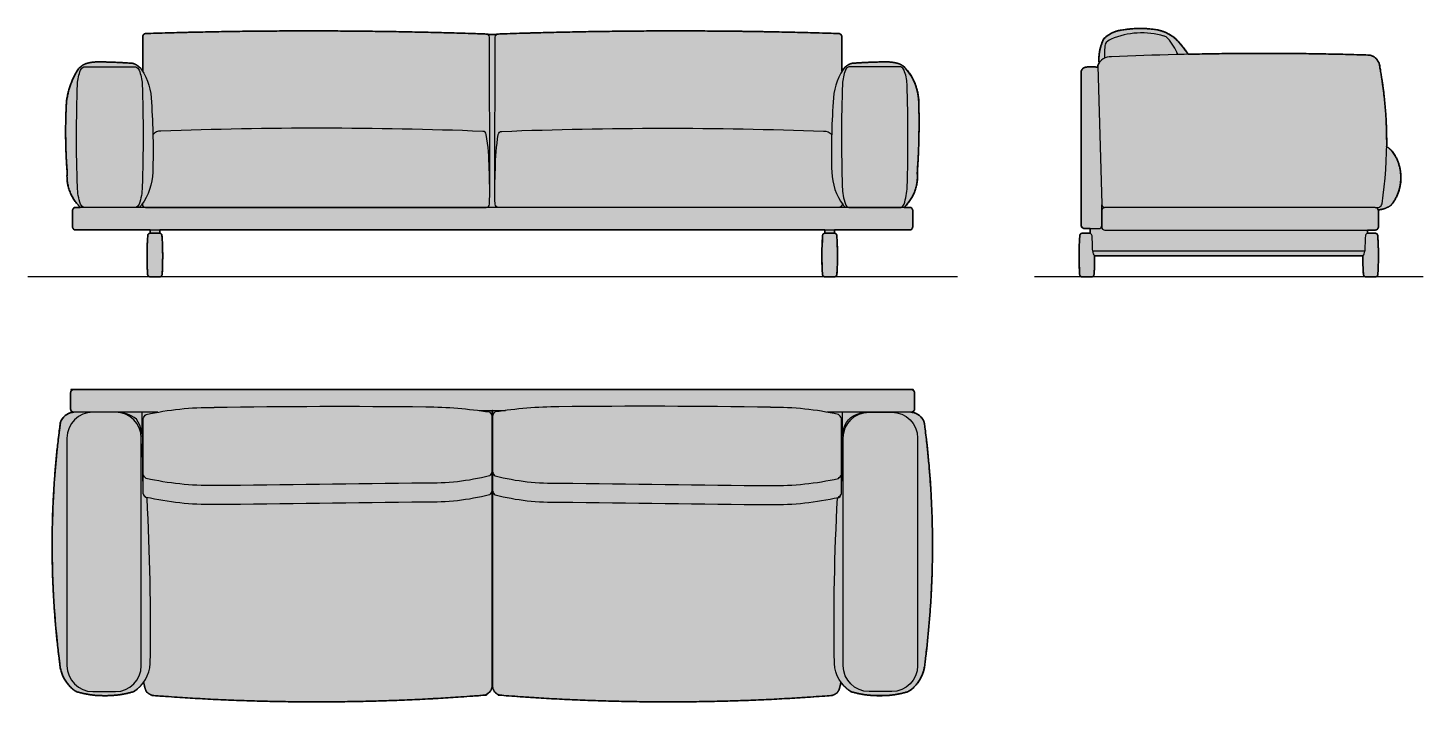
# Model space of a CAD drawing. Header units: millimetres. Extents: x 0 to 4314, y -1322 to 770.
import ezdxf

# ---------------------------------------------------------------- set-up
doc = ezdxf.new("R2010")
doc.units = ezdxf.units.MM
doc.layers.add('Blocks', color=7, linetype='Continuous')
doc.layers.add('Blocks$Fill', color=7, linetype='Continuous', true_color=0xffffff)
for name, color, linetype, lineweight, true_color in [('Blocks$Inner', 7, 'Continuous', 25, 0x007f00), ('Blocks$Outline', 7, 'Continuous', 35, 0xff3f3f), ('Groud', 7, 'Continuous', 25, 0x243775)]:
    doc.layers.add(name, color=color, linetype=linetype, lineweight=lineweight, true_color=true_color)

# ---------------------------------------------------------------- blocks, each defined once
blk = doc.blocks.new('Rest Sofa 2-Seater Top')
at = {"layer": 'Blocks$Fill'}
blk.add_hatch(color=256, dxfattribs=at).paths.add_polyline_path([(2587.5, -70), (2589.4, -70), (2589.6, -70), (2589.8, -70), (2590.1, -70), (2590.3, -70), (2590.5, -69.9), (2590.7, -69.9), (2591, -69.9), (2591.2, -69.8), (2591.4, -69.8), (2591.7, -69.7), (2591.9, -69.7), (2592.1, -69.6), (2592.4, -69.5), (2592.6, -69.5), (2592.8, -69.4), (2593.1, -69.3), (2593.3, -69.2), (2593.5, -69.1), (2593.8, -69), (2594, -68.9), (2594.2, -68.8), (2594.4, -68.6), (2594.6, -68.5), (2594.9, -68.4), (2595.1, -68.2), (2595.3, -68.1), (2595.5, -67.9), (2595.7, -67.8), (2595.9, -67.6), (2596.1, -67.4), (2596.3, -67.3), (2596.5, -67.1), (2596.6, -66.9), (2596.8, -66.7), (2597, -66.5), (2597.2, -66.3), (2597.3, -66.1), (2597.5, -65.9), (2597.6, -65.7), (2597.8, -65.5), (2597.9, -65.3), (2598, -65), (2598.2, -64.8), (2598.3, -64.6), (2598.4, -64.4), (2598.5, -64.1), (2598.6, -63.9), (2598.7, -63.7), (2598.8, -63.4), (2598.9, -63.2), (2598.9, -63), (2599, -62.8), (2599.1, -62.5), (2599.1, -62.3), (2599.2, -62.1), (2599.2, -61.8), (2599.3, -61.6), (2599.3, -61.4), (2599.3, -61.1), (2599.4, -60.9), (2599.4, -60.7), (2599.4, -60.4), (2599.4, -60.2), (2599.4, -60), (2599.4, -10), (2599.4, -9.8), (2599.4, -9.6), (2599.4, -9.3), (2599.4, -9.1), (2599.3, -8.9), (2599.3, -8.6), (2599.3, -8.4), (2599.2, -8.2), (2599.2, -7.9), (2599.1, -7.7), (2599.1, -7.5), (2599, -7.2), (2598.9, -7), (2598.9, -6.8), (2598.8, -6.6), (2598.7, -6.3), (2598.6, -6.1), (2598.5, -5.9), (2598.4, -5.6), (2598.3, -5.4), (2598.2, -5.2), (2598, -5), (2597.9, -4.7), (2597.8, -4.5), (2597.6, -4.3), (2597.5, -4.1), (2597.3, -3.9), (2597.2, -3.7), (2597, -3.5), (2596.8, -3.3), (2596.6, -3.1), (2596.5, -2.9), (2596.3, -2.7), (2596.1, -2.6), (2595.9, -2.4), (2595.7, -2.2), (2595.5, -2.1), (2595.3, -1.9), (2595.1, -1.8), (2594.9, -1.6), (2594.6, -1.5), (2594.4, -1.4), (2594.2, -1.2), (2594, -1.1), (2593.8, -1), (2593.5, -0.9), (2593.3, -0.8), (2593.1, -0.7), (2592.8, -0.6), (2592.6, -0.5), (2592.4, -0.5), (2592.1, -0.4), (2591.9, -0.3), (2591.7, -0.3), (2591.4, -0.2), (2591.2, -0.2), (2591, -0.1), (2590.7, -0.1), (2590.5, -0.1), (2590.3, 0), (2590.1, 0), (2589.8, 0), (2589.6, 0), (2589.4, 0), (0, 0), (-0.2, 0), (-0.4, 0), (-0.7, 0), (-0.9, 0), (-1.1, -0.1), (-1.4, -0.1), (-1.6, -0.1), (-1.8, -0.2), (-2.1, -0.2), (-2.3, -0.3), (-2.5, -0.3), (-2.8, -0.4), (-3, -0.5), (-3.2, -0.5), (-3.4, -0.6), (-3.7, -0.7), (-3.9, -0.8), (-4.1, -0.9), (-4.4, -1), (-4.6, -1.1), (-4.8, -1.2), (-5, -1.4), (-5.3, -1.5), (-5.5, -1.6), (-5.7, -1.8), (-5.9, -1.9), (-6.1, -2.1), (-6.3, -2.2), (-6.5, -2.4), (-6.7, -2.6), (-6.9, -2.7), (-7.1, -2.9), (-7.3, -3.1), (-7.4, -3.3), (-7.6, -3.5), (-7.8, -3.7), (-7.9, -3.9), (-8.1, -4.1), (-8.2, -4.3), (-8.4, -4.5), (-8.5, -4.7), (-8.6, -5), (-8.8, -5.2), (-8.9, -5.4), (-9, -5.6), (-9.1, -5.9), (-9.2, -6.1), (-9.3, -6.3), (-9.4, -6.6), (-9.5, -6.8), (-9.5, -7), (-9.6, -7.2), (-9.7, -7.5), (-9.7, -7.7), (-9.8, -7.9), (-9.8, -8.2), (-9.9, -8.4), (-9.9, -8.6), (-9.9, -8.9), (-10, -9.1), (-10, -9.3), (-10, -9.6), (-10, -9.8), (-10, -10), (-10, -60), (-10, -60.2), (-10, -60.5), (-10, -60.7), (-10, -61), (-9.9, -61.2), (-9.9, -61.4), (-9.9, -61.7), (-9.8, -61.9), (-9.8, -62.2), (-9.7, -62.4), (-9.6, -62.7), (-9.6, -62.9), (-9.5, -63.1), (-9.4, -63.4), (-9.3, -63.6), (-9.2, -63.8), (-9.1, -64.1), (-9, -64.3), (-8.9, -64.5), (-8.8, -64.7), (-8.7, -64.9), (-8.6, -65.2), (-8.4, -65.4), (-8.3, -65.6), (-8.2, -65.8), (-8, -66), (-7.9, -66.2), (-7.7, -66.4), (-7.6, -66.5), (-7.4, -66.7), (-7.2, -66.9), (-7.1, -67.1), (-6.9, -67.2), (-6.7, -67.4), (-6.5, -67.6), (-6.4, -67.7), (-6.2, -67.9), (-6, -68), (-5.8, -68.2), (-5.6, -68.3), (-5.4, -68.4), (-5.2, -68.6), (-4.9, -68.7), (-4.7, -68.8), (-4.5, -68.9), (-4.3, -69), (-4.1, -69.1), (-3.8, -69.2), (-3.6, -69.3), (-3.4, -69.4), (-3.1, -69.5), (-2.9, -69.6), (-2.7, -69.6), (-2.4, -69.7), (-2.2, -69.8), (-1.9, -69.8), (-1.7, -69.9), (-1.4, -69.9), (-1.2, -69.9), (-1, -70), (-0.7, -70), (-0.5, -70), (-0.2, -70), (0, -70), (-0.8, -70.1), (-1.7, -70.1), (-2.5, -70.2), (-3.3, -70.3), (-4.1, -70.4), (-5, -70.6), (-5.8, -70.7), (-6.7, -70.9), (-7.5, -71.1), (-8.3, -71.3), (-9.2, -71.5), (-10, -71.7), (-10.8, -71.9), (-11.7, -72.2), (-12.5, -72.5), (-13.3, -72.8), (-14.2, -73.1), (-15, -73.4), (-15.8, -73.8), (-16.6, -74.1), (-17.4, -74.5), (-18.2, -74.9), (-19, -75.3), (-19.8, -75.7), (-20.6, -76.2), (-21.4, -76.6), (-22.1, -77.1), (-22.9, -77.6), (-23.6, -78.1), (-24.4, -78.6), (-25.1, -79.1), (-25.8, -79.6), (-26.5, -80.2), (-27.2, -80.8), (-27.9, -81.3), (-28.6, -81.9), (-29.2, -82.5), (-29.9, -83.2), (-30.5, -83.8), (-31.2, -84.4), (-31.8, -85.1), (-32.4, -85.7), (-33, -86.4), (-33.5, -87.1), (-34.1, -87.8), (-34.6, -88.5), (-35.2, -89.2), (-35.7, -89.9), (-36.2, -90.6), (-36.7, -91.4), (-37.1, -92.1), (-37.6, -92.8), (-38, -93.6), (-38.4, -94.3), (-38.9, -95.1), (-39.2, -95.9), (-39.6, -96.6), (-40, -97.4), (-40.3, -98.2), (-40.7, -98.9), (-41, -99.7), (-41.3, -100.5), (-41.6, -101.3), (-41.8, -102.1), (-52.7, -194.7), (-60.6, -287.8), (-65.5, -381.2), (-67.2, -474.8), (-65.9, -568.3), (-61.6, -661.7), (-54.2, -754.9), (-43.7, -847.6), (-43.5, -850.7), (-43.1, -853.9), (-42.7, -857), (-42.2, -860.2), (-41.5, -863.3), (-40.8, -866.5), (-40, -869.6), (-39.1, -872.8), (-38.1, -875.9), (-37, -879), (-35.9, -882.1), (-34.6, -885.1), (-33.2, -888.1), (-31.8, -891.1), (-30.2, -894), (-28.6, -896.9), (-26.9, -899.7), (-25.1, -902.5), (-23.2, -905.2), (-21.3, -907.9), (-19.2, -910.5), (-17.1, -913), (-15, -915.5), (-12.8, -917.9), (-10.5, -920.2), (-8.1, -922.5), (-5.7, -924.7), (-3.3, -926.7), (-0.8, -928.8), (1.8, -930.7), (4.3, -932.5), (7, -934.3), (12.4, -935.9), (17.8, -937.4), (23.3, -938.8), (28.8, -940.1), (34.3, -941.3), (39.9, -942.4), (45.5, -943.4), (51.1, -944.2), (56.7, -945), (62.3, -945.6), (68, -946.2), (73.6, -946.6), (79.3, -946.9), (84.9, -947.1), (90.6, -947.2), (107.5, -947.1), (113.2, -946.9), (118.8, -946.6), (124.5, -946.2), (130.1, -945.6), (135.8, -945), (141.4, -944.2), (147, -943.4), (152.6, -942.4), (158.1, -941.3), (163.7, -940.1), (169.2, -938.8), (174.7, -937.4), (180.1, -935.9), (185.5, -934.3), (187.6, -932.9), (189.7, -931.4), (191.8, -929.9), (193.9, -928.3), (195.9, -926.6), (197.9, -924.9), (199.8, -923.2), (201.7, -921.4), (203.6, -919.5), (205.5, -917.6), (207.3, -915.7), (209.1, -913.7), (210.8, -911.6), (212.4, -909.6), (214.1, -907.4), (215.7, -905.3), (216.3, -908.5), (217, -911.8), (217.8, -915.1), (218.6, -918.3), (219.5, -921.5), (220.5, -924.7), (221.5, -927.9), (222.5, -931.1), (223, -931.8), (223.5, -932.5), (224, -933.3), (224.5, -934), (225, -934.7), (225.6, -935.4), (226.2, -936.1), (226.8, -936.7), (227.4, -937.4), (228.1, -938), (228.7, -938.6), (229.4, -939.2), (230.1, -939.8), (230.8, -940.4), (231.5, -940.9), (232.3, -941.5), (233.1, -942), (233.8, -942.4), (234.6, -942.9), (235.4, -943.3), (236.2, -943.7), (237, -944.1), (237.9, -944.5), (238.7, -944.8), (239.6, -945.2), (240.4, -945.5), (241.3, -945.7), (242.1, -946), (243, -946.2), (243.8, -946.4), (244.7, -946.6), (245.5, -946.7), (373.5, -955.4), (501.7, -961.6), (630, -965.2), (758.4, -966.3), (886.8, -964.9), (1015.1, -960.9), (1143.2, -954.5), (1271.2, -945.5), (1271.7, -945.3), (1272.3, -945.1), (1272.9, -944.9), (1273.5, -944.6), (1274, -944.4), (1274.6, -944.2), (1275.2, -943.9), (1275.7, -943.6), (1276.3, -943.3), (1276.8, -943), (1277.4, -942.7), (1277.9, -942.4), (1278.5, -942.1), (1279, -941.7), (1279.6, -941.3), (1280.1, -941), (1280.6, -940.6), (1281.1, -940.2), (1281.6, -939.8), (1282.2, -939.4), (1282.6, -938.9), (1283.1, -938.5), (1283.6, -938), (1284.1, -937.6), (1284.6, -937.1), (1285, -936.6), (1285.5, -936.1), (1285.9, -935.6), (1286.3, -935.1), (1286.7, -934.6), (1287.1, -934), (1287.5, -933.5), (1287.9, -933), (1288.3, -932.4), (1288.6, -931.8), (1289, -931.3), (1289.3, -930.7), (1289.6, -930.1), (1290, -929.5), (1290.3, -928.9), (1290.5, -928.3), (1290.8, -927.7), (1291.1, -927.1), (1291.3, -926.5), (1291.6, -925.9), (1291.8, -925.3), (1292, -924.7), (1292.2, -924.1), (1292.4, -923.4), (1292.5, -922.8), (1292.7, -922.2), (1292.8, -921.6), (1293, -920.9), (1293.1, -920.3), (1293.2, -919.7), (1293.3, -919.1), (1293.3, -918.4), (1293.4, -917.8), (1293.5, -917.2), (1293.5, -916.6), (1293.5, -916), (1293.6, -915.4), (1293.6, -914.8), (1293.6, -914.2), (1293.6, -64.8), (1294, -64.8), (1294, -914.2), (1294, -914.8), (1294, -915.4), (1294, -916), (1294, -916.6), (1294.1, -917.2), (1294.1, -917.8), (1294.2, -918.4), (1294.3, -919.1), (1294.4, -919.7), (1294.5, -920.3), (1294.6, -920.9), (1294.7, -921.6), (1294.9, -922.2), (1295, -922.8), (1295.2, -923.4), (1295.4, -924.1), (1295.6, -924.7), (1295.8, -925.3), (1296, -925.9), (1296.2, -926.5), (1296.5, -927.1), (1296.7, -927.7), (1297, -928.3), (1297.3, -928.9), (1297.6, -929.5), (1297.9, -930.1), (1298.2, -930.7), (1298.6, -931.3), (1298.9, -931.8), (1299.3, -932.4), (1299.6, -933), (1300, -933.5), (1300.4, -934), (1300.8, -934.6), (1301.2, -935.1), (1301.7, -935.6), (1302.1, -936.1), (1302.5, -936.6), (1303, -937.1), (1303.5, -937.6), (1303.9, -938), (1304.4, -938.5), (1304.9, -938.9), (1305.4, -939.4), (1305.9, -939.8), (1306.4, -940.2), (1306.9, -940.6), (1307.5, -941), (1308, -941.3), (1308.5, -941.7), (1309.1, -942.1), (1309.6, -942.4), (1310.2, -942.7), (1310.7, -943), (1311.3, -943.3), (1311.8, -943.6), (1312.4, -943.9), (1313, -944.2), (1313.5, -944.4), (1314.1, -944.6), (1314.7, -944.9), (1315.2, -945.1), (1315.8, -945.3), (1316.4, -945.5), (1444.3, -954.5), (1572.5, -960.9), (1700.8, -964.9), (1829.2, -966.3), (1957.6, -965.2), (2085.9, -961.6), (2214, -955.4), (2342, -946.7), (2342.9, -946.6), (2343.7, -946.4), (2344.6, -946.2), (2345.4, -946), (2346.3, -945.7), (2347.1, -945.5), (2348, -945.2), (2348.8, -944.8), (2349.7, -944.5), (2350.5, -944.1), (2351.3, -943.7), (2352.1, -943.3), (2352.9, -942.9), (2353.7, -942.4), (2354.5, -942), (2355.2, -941.5), (2356, -940.9), (2356.7, -940.4), (2357.4, -939.8), (2358.1, -939.2), (2358.8, -938.6), (2359.5, -938), (2360.1, -937.4), (2360.8, -936.7), (2361.4, -936.1), (2362, -935.4), (2362.5, -934.7), (2363.1, -934), (2363.6, -933.3), (2364.1, -932.5), (2364.6, -931.8), (2365, -931.1), (2366.1, -927.9), (2367.1, -924.7), (2368, -921.5), (2368.9, -918.3), (2369.8, -915.1), (2370.5, -911.8), (2371.2, -908.5), (2371.9, -905.3), (2373.5, -907.4), (2375.1, -909.6), (2376.8, -911.6), (2378.5, -913.7), (2380.3, -915.7), (2382.1, -917.6), (2383.9, -919.5), (2385.8, -921.4), (2387.7, -923.2), (2389.7, -924.9), (2391.7, -926.6), (2393.7, -928.3), (2395.7, -929.9), (2397.8, -931.4), (2399.9, -932.9), (2402, -934.3), (2407.4, -935.9), (2412.9, -937.4), (2418.4, -938.8), (2423.9, -940.1), (2429.4, -941.3), (2435, -942.4), (2440.6, -943.4), (2446.2, -944.2), (2451.8, -945), (2457.4, -945.6), (2463.1, -946.2), (2468.7, -946.6), (2474.4, -946.9), (2480, -947.1), (2485.7, -947.2), (2502.6, -947.1), (2508.3, -946.9), (2513.9, -946.6), (2519.6, -946.2), (2525.2, -945.6), (2530.8, -945), (2536.5, -944.2), (2542.1, -943.4), (2547.7, -942.4), (2553.2, -941.3), (2558.8, -940.1), (2564.3, -938.8), (2569.7, -937.4), (2575.2, -935.9), (2580.6, -934.3), (2583.2, -932.5), (2585.8, -930.7), (2588.3, -928.8), (2590.8, -926.7), (2593.3, -924.7), (2595.7, -922.5), (2598, -920.2), (2600.3, -917.9), (2602.5, -915.5), (2604.7, -913), (2606.8, -910.5), (2608.8, -907.9), (2610.8, -905.2), (2612.6, -902.5), (2614.4, -899.7), (2616.1, -896.9), (2617.8, -894), (2619.3, -891.1), (2620.8, -888.1), (2622.1, -885.1), (2623.4, -882.1), (2624.6, -879), (2625.7, -875.9), (2626.7, -872.8), (2627.6, -869.6), (2628.4, -866.5), (2629.1, -863.3), (2629.7, -860.2), (2630.2, -857), (2630.7, -853.9), (2631, -850.7), (2631.3, -847.6), (2641.7, -754.9), (2649.1, -661.7), (2653.5, -568.3), (2654.8, -474.8), (2653, -381.2), (2648.2, -287.8), (2640.3, -194.7), (2629.4, -102.1), (2629.1, -101.3), (2628.8, -100.5), (2628.5, -99.7), (2628.2, -98.9), (2627.9, -98.2), (2627.5, -97.4), (2627.2, -96.6), (2626.8, -95.9), (2626.4, -95.1), (2626, -94.3), (2625.6, -93.6), (2625.1, -92.8), (2624.7, -92.1), (2624.2, -91.4), (2623.7, -90.6), (2623.2, -89.9), (2622.7, -89.2), (2622.2, -88.5), (2621.6, -87.8), (2621.1, -87.1), (2620.5, -86.4), (2619.9, -85.7), (2619.3, -85.1), (2618.7, -84.4), (2618.1, -83.8), (2617.4, -83.2), (2616.8, -82.5), (2616.1, -81.9), (2615.5, -81.3), (2614.8, -80.8), (2614.1, -80.2), (2613.4, -79.6), (2612.6, -79.1), (2611.9, -78.6), (2611.2, -78.1), (2610.4, -77.6), (2609.7, -77.1), (2608.9, -76.6), (2608.1, -76.2), (2607.3, -75.7), (2606.6, -75.3), (2605.8, -74.9), (2605, -74.5), (2604.2, -74.1), (2603.3, -73.8), (2602.5, -73.4), (2601.7, -73.1), (2600.9, -72.8), (2600, -72.5), (2599.2, -72.2), (2598.4, -71.9), (2597.6, -71.7), (2596.7, -71.5), (2595.9, -71.3), (2595, -71.1), (2594.2, -70.9), (2593.4, -70.7), (2592.5, -70.6), (2591.7, -70.4), (2590.9, -70.3), (2590, -70.2), (2589.2, -70.1), (2588.4, -70.1)], flags=0)
at = {"layer": 'Blocks$Inner'}
for p, q in [((0, 0), (2589.4, 0)), ((-10, -60), (-10, -10)), ((2599.4, -10), (2599.4, -60)), ((259.5, -70), (0, -70)), ((128.6, -70), (58.7, -70)), ((1253.3, -64.8, 716.8), (1334.2, -64.8, 716.8)), ((1293.6, -64.8), (1293.6, -914.2)), ((1294, -64.8), (1294, -914.2)), ((2589.4, -70), (2328, -70)), ((2458.9, -70), (2528.8, -70)), ((-21.3, -150), (-21.3, -854.3)), ((208.6, -854.3), (208.6, -150)), ((214.5, -322), (212.3, -171.9)), ((2373.1, -322), (2375.2, -171.9)), ((2378.9, -854.3), (2378.9, -150)), ((2608.8, -150), (2608.8, -854.3)), ((58.7, -934.3), (128.6, -934.3)), ((2528.8, -934.3), (2458.9, -934.3))]:
    blk.add_line(p, q, dxfattribs=at)
for points in [[(1292.7, -80.8), (1292.7, -201.9), (1292.7, -314.1)], [(1294.8, -80.8), (1294.8, -201.9), (1294.8, -314.1)], [(214.5, -322), (214.5, -200.9), (214.5, -89)], [(2373.1, -322), (2373.1, -200.9), (2373.1, -89)]]:
    blk.add_lwpolyline(points, dxfattribs=at)
at = {"layer": 'Blocks$Inner', "extrusion": (0, 0, -1)}
for centre, radius, start, end in [((0, -10), 10, 0, 90), ((-2589.4, -10), 10, 90, 180), ((0, -60), 10, 270, 0), ((-70581.7, -451), 70371.6, 0.258296, 0.310223), ((-240.4, -99.8), 28, 22.5763, 53.504), ((-426.2, -986.3), 931.3, 77.4399, 90.4381), ((-830.3, -25267.8), 25216, 89.09794, 90.586), ((-1070.8, -1477.4), 1424.3, 90.6993, 98.6472), ((-1271.8, -86.4), 21.6, 127.457, 164.8512), ((-2458.9, -150), 80, 0, 90), ((-2453.6, -155.1), 85.3, 46.5222, 93.5974), ((-2528.8, -150), 80, 90, 180), ((-2596.3, -43.7), 27.8, 271.9915, 288.432), ((-2584.7, -117.1), 47.1, 93.4817, 161.4439), ((-2589.4, -60), 10, 180, 270), ((-2482.2, -156.9), 108.1, 352.0426, 36.0926), ((196.6, -481.9), 2851.4, 172.3445, 187.3677), ((-1271.8, -249.7), 21.6, 195.1488, 232.543), ((-240.4, -252.5), 28, 306.496, 337.4237), ((-426.2, 634), 931.3, 269.5619, 282.5601), ((2102.8, 240048.4), 240359.1, 269.240025, 269.395428), ((-1103.3, 444.1), 733.9, 255.6678, 271.4136), ((-232.9, -318.1), 18.8, 290.1272, 348.2265), ((-240.4, -311.2), 28, 306.496, 337.4237), ((-426.2, 575.3), 931.3, 269.5619, 282.5601), ((-1103.3, 385.4), 733.9, 255.6678, 271.4136), ((-1271.8, -308.4), 21.6, 195.1488, 232.543), ((-9785, -733.2), 7434.5, 359.11879, 3.06463), ((2102.8, 239989.7), 240359.1, 269.240025, 269.395428), ((-2463.6, -840.2), 112.5, 303.1863, 356.2297), ((-2458.9, -854.3), 80, 270, 0), ((-2528.8, -854.3), 80, 180, 270), ((-2519, -840.2), 112.5, 183.7703, 236.8137), ((-388.5, -873), 175.8, 340.7085, 349.4192), ((-250.7, -914.4), 32.7, 279.0885, 329.3796), ((-750.5, 5550.7), 6517, 265.41789, 274.44422), ((-1261.2, -914.7), 32.4, 179.0461, 252.0439), ((-2486.9, -660.9), 286.2, 269.1153, 287.2452), ((-2495.7, -660.9), 286.2, 252.7548, 270.8847)]:
    blk.add_arc(centre, radius, start, end, dxfattribs=at)
at = {"layer": 'Blocks$Inner'}
for centre, radius, start, end in [((2.9, -117.1), 47.1, 93.4817, 161.4439), ((58.7, -150), 80, 90, 180), ((-8.8, -43.7), 27.8, 271.9915, 288.432), ((128.6, -150), 80, 0, 90), ((129.6, -174.2), 104.2, 51.9979, 90.554), ((1315.7, -86.4), 21.6, 127.457, 164.8512), ((1516.7, -1477.4), 1424.3, 90.6993, 98.6472), ((1757.2, -25267.8), 25216, 89.09794, 90.586), ((2161.3, -986.3), 931.3, 77.4399, 90.4381), ((2347.2, -99.8), 28, 22.5763, 53.504), ((-67994.2, -451), 70371.6, 0.258296, 0.310223), ((2784.2, -481.9), 2851.4, 172.3445, 187.3677), ((93.1, -157.6), 120.1, 353.1656, 33.0342), ((1315.7, -249.7), 21.6, 195.1488, 232.543), ((1484.2, 444.1), 733.9, 255.6678, 271.4136), ((4690.4, 240048.4), 240359.1, 269.240025, 269.395428), ((2161.3, 634), 931.3, 269.5619, 282.5601), ((2347.2, -252.5), 28, 306.496, 337.4237), ((-7197.4, -733.2), 7434.5, 359.11879, 3.06463), ((1315.7, -308.4), 21.6, 195.1488, 232.543), ((1484.2, 385.4), 733.9, 255.6678, 271.4136), ((2161.3, 575.3), 931.3, 269.5619, 282.5601), ((2354.7, -318.1), 18.8, 290.1272, 348.2265), ((2347.2, -311.2), 28, 306.496, 337.4237), ((4690.4, 239989.7), 240359.1, 269.240025, 269.395428), ((68.5, -840.2), 112.5, 183.7703, 236.8137), ((58.7, -854.3), 80, 180, 270), ((128.6, -854.3), 80, 270, 0), ((124, -840.2), 112.5, 303.1863, 356.2297), ((2199.1, -873), 175.8, 340.7085, 349.4192), ((91.8, -660.9), 286.2, 252.7548, 270.8847), ((100.6, -660.9), 286.2, 269.1153, 287.2452), ((1326.4, -914.7), 32.4, 179.0461, 252.0439), ((1837, 5550.7), 6517, 265.41789, 274.44422), ((2336.8, -914.4), 32.7, 279.0885, 329.3796)]:
    blk.add_arc(centre, radius, start, end, dxfattribs=at)
at = {"layer": 'Blocks$Outline'}
blk.add_lwpolyline([(1293.6, -64.8), (1294, -64.8)], dxfattribs=at)
for points, weights, knots in [([(2587.5, -70), (2588.5, -70), (2589.4, -70), (2599.4, -70), (2599.4, -60), (2599.4, -35), (2599.4, -10), (2599.4, 0), (2589.4, 0), (1294.7, 0), (0, 0), (-10, 0), (-10, -10), (-10, -35), (-10, -60), (-10, -64.1), (-7.1, -67.1), (-4.1, -70), (0, -70)], [1, 1, 1, 0.707106785371, 1, 1, 1, 0.707106781187, 1, 1, 1, 0.707106781187, 1, 1, 1, 0.923879517728, 1, 0.923879517728, 1], [-3013.569635, -3013.569635, -3013.569635, -3011.72323, -3011.72323, -2996.015267, -2996.015267, -2946.015168, -2946.015168, -2930.307205, -2930.307205, -340.916082, -340.916082, -325.208119, -325.208119, -275.207997, -275.207997, -267.354015, -267.354015, -259.500033, -259.500033, -259.500033]), ([(0, -70), (-31.7, -71.9), (-41.8, -102.1), (-91.9, -474.7), (-43.7, -847.6), (-40, -903.6), (7, -934.3), (50.6, -947.8), (96.2, -947.1), (141.9, -947.8), (185.5, -934.3), (203.3, -922.6), (215.7, -905.3)], [1, 0.82922232953, 1, 0.991418431562, 1, 0.894765435377, 1, 0.987510397672, 1, 0.987510397672, 1, 0.957272933481, 0.949241733664], [7.967043, 7.967043, 7.967043, 63.892456, 63.892456, 811.550044, 811.550044, 915.656549, 915.656549, 1006.229016, 1006.229016, 1096.801482, 1096.801482, 1139.070537, 1139.070537, 1139.070537]), ([(215.7, -905.3), (218.1, -918.4), (222.5, -931.1), (230.4, -944.3), (245.5, -946.7), (758.4, -986.6), (1271.2, -945.5), (1294, -938.1), (1293.6, -914.2), (1293.6, -489.5), (1293.6, -64.8)], [1, 0.997112262502, 1, 0.905231388736, 1, 0.996899273661, 1, 0.803868422456, 1, 1, 1], [-1972.734296, -1972.734296, -1972.734296, -1946.008691, -1946.008691, -1917.265634, -1917.265634, -890.581049, -890.581049, -849.339773, -849.339773, 0, 0, 0]), ([(1294, -64.8), (1294, -489.5), (1294, -914.2), (1293.6, -938.1), (1316.4, -945.5), (1829.1, -986.6), (2342, -946.7), (2357.2, -944.3), (2365, -931.1), (2369.4, -918.4), (2371.9, -905.3)], [1, 1, 1, 0.803868422456, 1, 0.996899273661, 1, 0.905231388736, 1, 0.997112262502, 1], [0, 0, 0, 849.339773, 849.339773, 890.581049, 890.581049, 1917.265634, 1917.265634, 1946.008691, 1946.008691, 1972.734296, 1972.734296, 1972.734296]), ([(2371.9, -905.3), (2384.2, -922.6), (2402, -934.3), (2445.7, -947.8), (2491.3, -947.1), (2537, -947.8), (2580.6, -934.3), (2627.6, -903.6), (2631.3, -847.6), (2679.5, -474.7), (2629.4, -102.1), (2619.3, -71.9), (2587.5, -70)], [0.949241733664, 0.957272933481, 1, 0.987510397672, 1, 0.987510397672, 1, 0.894765435377, 1, 0.991418431562, 1, 0.82922232953, 1], [-1139.070537, -1139.070537, -1139.070537, -1096.801482, -1096.801482, -1006.229016, -1006.229016, -915.656549, -915.656549, -811.550044, -811.550044, -63.892456, -63.892456, -7.967043, -7.967043, -7.967043])]:
    blk.add_rational_spline(points, weights, degree=2, knots=knots, dxfattribs=at)
blk = doc.blocks.new('Rest Sofa 2-Seater Front')
at = {"layer": 'Blocks$Fill'}
blk.add_hatch(color=256, dxfattribs=at).paths.add_polyline_path([(1422.2, 749.9), (1422.1, 750), (1421.9, 750.1), (1421.8, 750.2), (1421.6, 750.3), (1421.5, 750.3), (1421.3, 750.4), (1421, 750.5), (1420.7, 750.7), (1420.3, 750.8), (1420, 750.9), (1419.7, 751), (1419.4, 751.1), (1419.1, 751.1), (1418.7, 751.2), (1418.4, 751.2), (1418.1, 751.3), (1417.8, 751.3), (1417.5, 751.3), (1417.2, 751.3), (891.1, 760.9), (365, 752.9), (364.8, 752.9), (364.6, 752.9), (364.4, 752.9), (364.1, 752.9), (363.9, 752.8), (363.7, 752.8), (363.5, 752.8), (363.2, 752.7), (363, 752.7), (362.8, 752.6), (362.5, 752.6), (362.3, 752.5), (362.1, 752.5), (361.8, 752.4), (361.6, 752.3), (361.4, 752.2), (361.1, 752.1), (360.9, 752), (360.7, 751.9), (360.5, 751.8), (360.2, 751.7), (360, 751.6), (359.8, 751.4), (359.6, 751.3), (359.4, 751.1), (359.2, 751), (358.9, 750.8), (358.7, 750.7), (358.5, 750.5), (358.4, 750.3), (358.2, 750.2), (358, 750), (357.8, 749.8), (357.6, 749.6), (357.4, 749.4), (357.3, 749.2), (357.1, 749), (357, 748.8), (356.8, 748.6), (356.7, 748.4), (356.5, 748.2), (356.4, 748), (356.3, 747.7), (356.2, 747.5), (356.1, 747.3), (355.9, 747.1), (355.8, 746.8), (355.7, 746.6), (355.7, 746.4), (355.6, 746.1), (355.5, 745.9), (355.4, 745.7), (355.4, 745.4), (355.3, 745.2), (355.3, 745), (355.2, 744.7), (355.2, 744.5), (355.1, 744.3), (355.1, 744), (355.1, 743.8), (355.1, 743.6), (355.1, 743.4), (355, 743.1), (355, 742.9), (355, 635.9), (353.2, 638.9), (351.3, 641.9), (350.7, 642.7), (350.1, 643.5), (349.5, 644.2), (348.8, 645), (348.1, 645.7), (347.4, 646.4), (346.7, 647.1), (346, 647.9), (345.3, 648.5), (344.5, 649.2), (343.8, 649.9), (343, 650.5), (342.2, 651.2), (341.4, 651.8), (340.6, 652.4), (339.8, 653), (338.9, 653.6), (338.1, 654.2), (337.2, 654.7), (336.4, 655.2), (335.5, 655.7), (334.6, 656.2), (333.7, 656.7), (332.8, 657.2), (331.9, 657.6), (331, 658.1), (330.1, 658.5), (329.2, 658.9), (328.3, 659.3), (327.3, 659.6), (326.4, 660), (325.5, 660.3), (298, 662.3), (270.4, 663.8), (242.9, 664.7), (215.3, 665), (211, 664.9), (206.7, 664.7), (202.4, 664.3), (198.1, 663.8), (193.8, 663.1), (189.5, 662.3), (185.3, 661.4), (181.1, 660.3), (180.2, 660), (179.2, 659.6), (178.3, 659.3), (177.4, 658.9), (176.5, 658.5), (175.5, 658.1), (174.6, 657.6), (173.7, 657.2), (172.8, 656.7), (171.9, 656.2), (171.1, 655.7), (170.2, 655.2), (169.3, 654.7), (168.5, 654.2), (167.6, 653.6), (166.8, 653), (166, 652.4), (165.2, 651.8), (164.4, 651.2), (163.6, 650.5), (162.8, 649.9), (162.1, 649.2), (161.3, 648.5), (160.6, 647.9), (159.9, 647.1), (159.1, 646.4), (158.5, 645.7), (157.8, 645), (157.1, 644.2), (156.5, 643.5), (155.8, 642.7), (155.2, 641.9), (151.7, 636.1), (148.3, 630.3), (145, 624.3), (142, 618.2), (139.1, 612), (136.3, 605.8), (133.8, 599.4), (131.4, 593), (129.2, 586.6), (127.2, 580), (125.4, 573.4), (123.8, 566.8), (122.3, 560.1), (121.1, 553.5), (120, 546.8), (119.2, 540.1), (117.1, 486.1), (116.7, 432.1), (118.2, 378.1), (121.5, 324.2), (121.2, 320.9), (121, 317.5), (120.9, 314.1), (120.9, 310.7), (120.9, 307.3), (121.1, 303.8), (121.3, 300.4), (121.6, 297), (122.1, 293.5), (122.6, 290.1), (123.2, 286.6), (123.9, 283.2), (124.6, 279.8), (125.5, 276.4), (126.5, 273.1), (127.5, 269.7), (128.7, 266.4), (129.9, 263.1), (131.2, 259.9), (132.6, 256.7), (134.1, 253.5), (135.7, 250.4), (137.3, 247.3), (139, 244.3), (140.8, 241.4), (142.7, 238.5), (144.6, 235.6), (146.6, 232.8), (148.7, 230.1), (150.8, 227.5), (153, 224.9), (155.2, 222.4), (156, 221.4), (156.8, 220.4), (157.6, 219.5), (158.5, 218.5), (159.4, 217.6), (160.2, 216.7), (161.2, 215.9), (162.1, 215), (148.1, 215), (147.9, 215), (147.7, 215), (147.4, 215), (147.2, 215), (147, 215), (146.7, 214.9), (146.5, 214.9), (146.3, 214.9), (146, 214.8), (145.8, 214.8), (145.6, 214.7), (145.4, 214.6), (145.1, 214.6), (144.9, 214.5), (144.7, 214.4), (144.4, 214.3), (144.2, 214.2), (144, 214.1), (143.7, 214), (143.5, 213.9), (143.3, 213.8), (143.1, 213.7), (142.8, 213.5), (142.6, 213.4), (142.4, 213.3), (142.2, 213.1), (142, 213), (141.8, 212.8), (141.6, 212.6), (141.4, 212.5), (141.2, 212.3), (141, 212.1), (140.9, 211.9), (140.7, 211.7), (140.5, 211.5), (140.3, 211.3), (140.2, 211.1), (140, 210.9), (139.9, 210.7), (139.7, 210.5), (139.6, 210.3), (139.5, 210.1), (139.3, 209.8), (139.2, 209.6), (139.1, 209.4), (139, 209.2), (138.9, 208.9), (138.8, 208.7), (138.7, 208.5), (138.6, 208.2), (138.6, 208), (138.5, 207.8), (138.4, 207.5), (138.4, 207.3), (138.3, 207.1), (138.3, 206.8), (138.2, 206.6), (138.2, 206.4), (138.2, 206.2), (138.1, 205.9), (138.1, 205.7), (138.1, 205.5), (138.1, 205.3), (138.1, 205), (138.1, 155), (138.1, 154.8), (138.1, 154.6), (138.1, 154.4), (138.1, 154.1), (138.2, 153.9), (138.2, 153.7), (138.2, 153.4), (138.3, 153.2), (138.3, 153), (138.4, 152.7), (138.4, 152.5), (138.5, 152.3), (138.6, 152), (138.6, 151.8), (138.7, 151.6), (138.8, 151.3), (138.9, 151.1), (139, 150.9), (139.1, 150.7), (139.2, 150.4), (139.3, 150.2), (139.5, 150), (139.6, 149.8), (139.7, 149.6), (139.9, 149.3), (140, 149.1), (140.2, 148.9), (140.3, 148.7), (140.5, 148.5), (140.7, 148.3), (140.9, 148.1), (141, 148), (141.2, 147.8), (141.4, 147.6), (141.6, 147.4), (141.8, 147.3), (142, 147.1), (142.2, 147), (142.4, 146.8), (142.6, 146.7), (142.8, 146.5), (143.1, 146.4), (143.3, 146.3), (143.5, 146.1), (143.7, 146), (144, 145.9), (144.2, 145.8), (144.4, 145.7), (144.7, 145.6), (144.9, 145.6), (145.1, 145.5), (145.4, 145.4), (145.6, 145.4), (145.8, 145.3), (146, 145.2), (146.3, 145.2), (146.5, 145.2), (146.7, 145.1), (147, 145.1), (147.2, 145.1), (147.4, 145.1), (147.7, 145), (147.9, 145), (148.1, 145), (377.6, 145), (377.6, 135), (377.4, 135), (377.2, 135), (377.1, 135), (376.9, 135), (376.8, 134.9), (376.6, 134.9), (376.5, 134.9), (376.3, 134.9), (376.2, 134.8), (376, 134.8), (375.9, 134.7), (375.7, 134.7), (375.6, 134.6), (375.4, 134.6), (375.3, 134.5), (375.1, 134.5), (375, 134.4), (374.8, 134.3), (374.7, 134.2), (374.5, 134.2), (374.4, 134.1), (374.3, 134), (374.1, 133.9), (374, 133.8), (373.8, 133.7), (373.7, 133.6), (373.6, 133.5), (373.4, 133.4), (373.3, 133.3), (373.2, 133.2), (373.1, 133.1), (372.9, 133), (372.8, 132.9), (372.7, 132.8), (372.6, 132.6), (372.5, 132.5), (372.4, 132.4), (372.3, 132.3), (372.2, 132.1), (372.1, 132), (372, 131.9), (371.9, 131.7), (371.8, 131.6), (371.7, 131.4), (371.6, 131.3), (371.5, 131.1), (371.4, 131), (371.4, 130.9), (371.3, 130.7), (371.2, 130.6), (371.2, 130.4), (371.1, 130.3), (371.1, 130.1), (371, 130), (371, 129.8), (370.9, 129.7), (370.9, 129.5), (370.8, 129.4), (370.8, 129.2), (370.8, 129.1), (370.7, 128.9), (370.7, 128.8), (370.7, 128.6), (370.7, 128.5), (370.7, 128.3), (369, 98.2), (368.4, 68.1), (368.8, 37.9), (370.1, 7.8), (370.1, 7.6), (370.2, 7.4), (370.2, 7.3), (370.2, 7.1), (370.2, 6.9), (370.3, 6.7), (370.3, 6.5), (370.3, 6.4), (370.4, 6.2), (370.4, 6), (370.5, 5.8), (370.6, 5.6), (370.6, 5.5), (370.7, 5.3), (370.8, 5.1), (370.8, 4.9), (370.9, 4.7), (371, 4.6), (371.1, 4.4), (371.2, 4.2), (371.3, 4), (371.4, 3.9), (371.5, 3.7), (371.6, 3.5), (371.8, 3.4), (371.9, 3.2), (372, 3.1), (372.1, 2.9), (372.3, 2.7), (372.4, 2.6), (372.5, 2.5), (372.7, 2.3), (372.8, 2.2), (373, 2), (373.1, 1.9), (373.3, 1.8), (373.5, 1.7), (373.6, 1.5), (373.8, 1.4), (374, 1.3), (374.1, 1.2), (374.3, 1.1), (374.5, 1), (374.7, 0.9), (374.8, 0.8), (375, 0.7), (375.2, 0.7), (375.4, 0.6), (375.6, 0.5), (375.7, 0.5), (375.9, 0.4), (376.1, 0.3), (376.3, 0.3), (376.5, 0.2), (376.7, 0.2), (376.8, 0.2), (377, 0.1), (377.2, 0.1), (377.4, 0.1), (377.6, 0), (377.8, 0), (377.9, 0), (378.1, 0), (378.3, 0), (406.8, 0), (407, 0), (407.2, 0), (407.4, 0), (407.6, 0), (407.7, 0.1), (407.9, 0.1), (408.1, 0.1), (408.3, 0.2), (408.5, 0.2), (408.7, 0.2), (408.8, 0.3), (409, 0.3), (409.2, 0.4), (409.4, 0.5), (409.6, 0.5), (409.8, 0.6), (409.9, 0.7), (410.1, 0.7), (410.3, 0.8), (410.5, 0.9), (410.7, 1), (410.8, 1.1), (411, 1.2), (411.2, 1.3), (411.3, 1.4), (411.5, 1.5), (411.7, 1.7), (411.8, 1.8), (412, 1.9), (412.1, 2), (412.3, 2.2), (412.4, 2.3), (412.6, 2.5), (412.7, 2.6), (412.9, 2.7), (413, 2.9), (413.1, 3.1), (413.3, 3.2), (413.4, 3.4), (413.5, 3.5), (413.6, 3.7), (413.7, 3.9), (413.8, 4), (413.9, 4.2), (414, 4.4), (414.1, 4.6), (414.2, 4.7), (414.3, 4.9), (414.4, 5.1), (414.4, 5.3), (414.5, 5.5), (414.6, 5.6), (414.6, 5.8), (414.7, 6), (414.7, 6.2), (414.8, 6.4), (414.8, 6.5), (414.9, 6.7), (414.9, 6.9), (414.9, 7.1), (415, 7.3), (415, 7.4), (415, 7.6), (415, 7.8), (416.4, 37.9), (416.7, 68.1), (416.1, 98.2), (414.5, 128.3), (414.5, 128.5), (414.4, 128.6), (414.4, 128.8), (414.4, 128.9), (414.4, 129.1), (414.3, 129.2), (414.3, 129.4), (414.3, 129.5), (414.2, 129.7), (414.2, 129.8), (414.1, 130), (414.1, 130.1), (414, 130.3), (414, 130.4), (413.9, 130.6), (413.8, 130.7), (413.8, 130.9), (413.7, 131), (413.6, 131.1), (413.5, 131.3), (413.4, 131.4), (413.4, 131.6), (413.3, 131.7), (413.2, 131.9), (413.1, 132), (413, 132.1), (412.9, 132.3), (412.8, 132.4), (412.7, 132.5), (412.5, 132.6), (412.4, 132.8), (412.3, 132.9), (412.2, 133), (412.1, 133.1), (412, 133.2), (411.8, 133.3), (411.7, 133.4), (411.6, 133.5), (411.4, 133.6), (411.3, 133.7), (411.2, 133.8), (411, 133.9), (410.9, 134), (410.7, 134.1), (410.6, 134.2), (410.4, 134.2), (410.3, 134.3), (410.1, 134.4), (410, 134.5), (409.9, 134.5), (409.7, 134.6), (409.6, 134.6), (409.4, 134.7), (409.2, 134.7), (409.1, 134.8), (408.9, 134.8), (408.8, 134.9), (408.6, 134.9), (408.5, 134.9), (408.3, 134.9), (408.2, 135), (408, 135), (407.9, 135), (407.7, 135), (407.7, 145), (2463.9, 145), (2463.9, 135), (2463.8, 135), (2463.6, 135), (2463.5, 135), (2463.3, 134.9), (2463.2, 134.9), (2463, 134.9), (2462.9, 134.9), (2462.7, 134.8), (2462.6, 134.8), (2462.4, 134.7), (2462.3, 134.7), (2462.1, 134.6), (2462, 134.6), (2461.8, 134.5), (2461.7, 134.5), (2461.5, 134.4), (2461.4, 134.3), (2461.2, 134.2), (2461.1, 134.2), (2460.9, 134.1), (2460.8, 134), (2460.7, 133.9), (2460.5, 133.8), (2460.4, 133.7), (2460.2, 133.6), (2460.1, 133.5), (2460, 133.4), (2459.8, 133.3), (2459.7, 133.2), (2459.6, 133.1), (2459.5, 133), (2459.4, 132.9), (2459.2, 132.8), (2459.1, 132.6), (2459, 132.5), (2458.9, 132.4), (2458.8, 132.3), (2458.7, 132.1), (2458.6, 132), (2458.5, 131.9), (2458.4, 131.7), (2458.3, 131.6), (2458.2, 131.4), (2458.1, 131.3), (2458.1, 131.1), (2458, 131), (2457.9, 130.9), (2457.8, 130.7), (2457.8, 130.6), (2457.7, 130.4), (2457.7, 130.3), (2457.6, 130.1), (2457.5, 130), (2457.5, 129.8), (2457.5, 129.7), (2457.4, 129.5), (2457.4, 129.4), (2457.3, 129.2), (2457.3, 129.1), (2457.3, 128.9), (2457.3, 128.8), (2457.2, 128.6), (2457.2, 128.5), (2457.2, 128.3), (2455.6, 98.2), (2454.9, 68.1), (2455.3, 37.9), (2456.7, 7.8), (2456.7, 7.6), (2456.7, 7.4), (2456.7, 7.3), (2456.7, 7.1), (2456.8, 6.9), (2456.8, 6.7), (2456.8, 6.5), (2456.9, 6.4), (2456.9, 6.2), (2457, 6), (2457, 5.8), (2457.1, 5.6), (2457.2, 5.5), (2457.2, 5.3), (2457.3, 5.1), (2457.4, 4.9), (2457.5, 4.7), (2457.6, 4.6), (2457.6, 4.4), (2457.7, 4.2), (2457.8, 4), (2457.9, 3.9), (2458.1, 3.7), (2458.2, 3.5), (2458.3, 3.4), (2458.4, 3.2), (2458.5, 3.1), (2458.7, 2.9), (2458.8, 2.7), (2458.9, 2.6), (2459.1, 2.5), (2459.2, 2.3), (2459.4, 2.2), (2459.5, 2), (2459.7, 1.9), (2459.8, 1.8), (2460, 1.7), (2460.2, 1.5), (2460.3, 1.4), (2460.5, 1.3), (2460.7, 1.2), (2460.8, 1.1), (2461, 1), (2461.2, 0.9), (2461.4, 0.8), (2461.5, 0.7), (2461.7, 0.7), (2461.9, 0.6), (2462.1, 0.5), (2462.3, 0.5), (2462.5, 0.4), (2462.6, 0.3), (2462.8, 0.3), (2463, 0.2), (2463.2, 0.2), (2463.4, 0.2), (2463.6, 0.1), (2463.7, 0.1), (2463.9, 0.1), (2464.1, 0), (2464.3, 0), (2464.5, 0), (2464.6, 0), (2464.8, 0), (2493.4, 0), (2493.6, 0), (2493.7, 0), (2493.9, 0), (2494.1, 0), (2494.3, 0.1), (2494.5, 0.1), (2494.6, 0.1), (2494.8, 0.2), (2495, 0.2), (2495.2, 0.2), (2495.4, 0.3), (2495.6, 0.3), (2495.7, 0.4), (2495.9, 0.5), (2496.1, 0.5), (2496.3, 0.6), (2496.5, 0.7), (2496.7, 0.7), (2496.8, 0.8), (2497, 0.9), (2497.2, 1), (2497.4, 1.1), (2497.5, 1.2), (2497.7, 1.3), (2497.9, 1.4), (2498, 1.5), (2498.2, 1.7), (2498.4, 1.8), (2498.5, 1.9), (2498.7, 2), (2498.8, 2.2), (2499, 2.3), (2499.1, 2.5), (2499.3, 2.6), (2499.4, 2.7), (2499.5, 2.9), (2499.7, 3.1), (2499.8, 3.2), (2499.9, 3.4), (2500, 3.5), (2500.1, 3.7), (2500.3, 3.9), (2500.4, 4), (2500.5, 4.2), (2500.6, 4.4), (2500.7, 4.6), (2500.7, 4.7), (2500.8, 4.9), (2500.9, 5.1), (2501, 5.3), (2501, 5.5), (2501.1, 5.6), (2501.2, 5.8), (2501.2, 6), (2501.3, 6.2), (2501.3, 6.4), (2501.4, 6.5), (2501.4, 6.7), (2501.4, 6.9), (2501.5, 7.1), (2501.5, 7.3), (2501.5, 7.4), (2501.5, 7.6), (2501.5, 7.8), (2502.9, 37.9), (2503.3, 68.1), (2502.6, 98.2), (2501, 128.3), (2501, 128.5), (2501, 128.6), (2501, 128.8), (2500.9, 128.9), (2500.9, 129.1), (2500.9, 129.2), (2500.8, 129.4), (2500.8, 129.5), (2500.8, 129.7), (2500.7, 129.8), (2500.7, 130), (2500.6, 130.1), (2500.6, 130.3), (2500.5, 130.4), (2500.4, 130.6), (2500.4, 130.7), (2500.3, 130.9), (2500.2, 131), (2500.1, 131.1), (2500.1, 131.3), (2500, 131.4), (2499.9, 131.6), (2499.8, 131.7), (2499.7, 131.9), (2499.6, 132), (2499.5, 132.1), (2499.4, 132.3), (2499.3, 132.4), (2499.2, 132.5), (2499.1, 132.6), (2499, 132.8), (2498.9, 132.9), (2498.7, 133), (2498.6, 133.1), (2498.5, 133.2), (2498.4, 133.3), (2498.2, 133.4), (2498.1, 133.5), (2498, 133.6), (2497.8, 133.7), (2497.7, 133.8), (2497.6, 133.9), (2497.4, 134), (2497.3, 134.1), (2497.1, 134.2), (2497, 134.2), (2496.8, 134.3), (2496.7, 134.4), (2496.5, 134.5), (2496.4, 134.5), (2496.2, 134.6), (2496.1, 134.6), (2495.9, 134.7), (2495.8, 134.7), (2495.6, 134.8), (2495.5, 134.8), (2495.3, 134.9), (2495.2, 134.9), (2495, 134.9), (2494.9, 134.9), (2494.7, 135), (2494.6, 135), (2494.4, 135), (2494.3, 135), (2494.1, 135), (2494.1, 145), (2725.8, 145), (2726.1, 145), (2726.3, 145), (2726.5, 145.1), (2726.7, 145.1), (2727, 145.1), (2727.2, 145.1), (2727.4, 145.2), (2727.7, 145.2), (2727.9, 145.2), (2728.1, 145.3), (2728.4, 145.4), (2728.6, 145.4), (2728.8, 145.5), (2729.1, 145.6), (2729.3, 145.6), (2729.5, 145.7), (2729.7, 145.8), (2730, 145.9), (2730.2, 146), (2730.4, 146.1), (2730.7, 146.3), (2730.9, 146.4), (2731.1, 146.5), (2731.3, 146.7), (2731.5, 146.8), (2731.7, 147), (2731.9, 147.1), (2732.1, 147.3), (2732.3, 147.4), (2732.5, 147.6), (2732.7, 147.8), (2732.9, 148), (2733.1, 148.1), (2733.3, 148.3), (2733.4, 148.5), (2733.6, 148.7), (2733.8, 148.9), (2733.9, 149.1), (2734.1, 149.3), (2734.2, 149.6), (2734.3, 149.8), (2734.5, 150), (2734.6, 150.2), (2734.7, 150.4), (2734.8, 150.7), (2734.9, 150.9), (2735, 151.1), (2735.1, 151.3), (2735.2, 151.6), (2735.3, 151.8), (2735.4, 152), (2735.4, 152.3), (2735.5, 152.5), (2735.6, 152.7), (2735.6, 153), (2735.7, 153.2), (2735.7, 153.4), (2735.7, 153.7), (2735.8, 153.9), (2735.8, 154.1), (2735.8, 154.4), (2735.8, 154.6), (2735.8, 154.8), (2735.8, 155), (2735.8, 205), (2735.8, 205.3), (2735.8, 205.5), (2735.8, 205.7), (2735.8, 205.9), (2735.8, 206.2), (2735.7, 206.4), (2735.7, 206.6), (2735.7, 206.8), (2735.6, 207.1), (2735.6, 207.3), (2735.5, 207.5), (2735.4, 207.8), (2735.4, 208), (2735.3, 208.2), (2735.2, 208.5), (2735.1, 208.7), (2735, 208.9), (2734.9, 209.2), (2734.8, 209.4), (2734.7, 209.6), (2734.6, 209.8), (2734.5, 210.1), (2734.3, 210.3), (2734.2, 210.5), (2734.1, 210.7), (2733.9, 210.9), (2733.8, 211.1), (2733.6, 211.3), (2733.4, 211.5), (2733.3, 211.7), (2733.1, 211.9), (2732.9, 212.1), (2732.7, 212.3), (2732.5, 212.5), (2732.3, 212.6), (2732.1, 212.8), (2731.9, 213), (2731.7, 213.1), (2731.5, 213.3), (2731.3, 213.4), (2731.1, 213.5), (2730.9, 213.7), (2730.7, 213.8), (2730.4, 213.9), (2730.2, 214), (2730, 214.1), (2729.7, 214.2), (2729.5, 214.3), (2729.3, 214.4), (2729.1, 214.5), (2728.8, 214.6), (2728.6, 214.6), (2728.4, 214.7), (2728.1, 214.8), (2727.9, 214.8), (2727.7, 214.9), (2727.4, 214.9), (2727.2, 214.9), (2727, 215), (2726.7, 215), (2726.5, 215), (2726.3, 215), (2726.1, 215), (2725.8, 215), (2709.6, 215), (2710.5, 215.9), (2711.4, 216.7), (2712.3, 217.6), (2713.2, 218.5), (2714, 219.5), (2714.9, 220.4), (2715.7, 221.4), (2716.4, 222.4), (2718.7, 224.9), (2720.9, 227.5), (2723, 230.1), (2725, 232.8), (2727, 235.6), (2729, 238.5), (2730.8, 241.4), (2732.6, 244.3), (2734.3, 247.3), (2736, 250.4), (2737.5, 253.5), (2739, 256.7), (2740.4, 259.9), (2741.7, 263.1), (2743, 266.4), (2744.1, 269.7), (2745.2, 273.1), (2746.1, 276.4), (2747, 279.8), (2747.8, 283.2), (2748.5, 286.6), (2749.1, 290.1), (2749.6, 293.5), (2750, 297), (2750.4, 300.4), (2750.6, 303.8), (2750.7, 307.3), (2750.8, 310.7), (2750.8, 314.1), (2750.6, 317.5), (2750.4, 320.9), (2750.1, 324.2), (2753.2, 377.6), (2754.9, 431), (2755.4, 484.5), (2754.6, 537.9), (2754.5, 541.4), (2754.4, 544.8), (2754.2, 548.3), (2753.9, 551.8), (2753.6, 555.3), (2753.1, 558.8), (2752.6, 562.3), (2752, 565.8), (2751.4, 569.3), (2750.6, 572.7), (2749.8, 576.2), (2748.9, 579.6), (2748, 583.1), (2746.9, 586.5), (2745.8, 589.9), (2744.6, 593.2), (2743.4, 596.6), (2742, 599.9), (2740.6, 603.2), (2739.1, 606.4), (2737.6, 609.6), (2736, 612.8), (2734.3, 615.9), (2732.5, 619), (2730.7, 622), (2728.9, 625), (2726.9, 628), (2724.9, 630.9), (2722.9, 633.7), (2720.8, 636.5), (2718.6, 639.2), (2716.4, 641.9), (2715.8, 642.7), (2715.2, 643.5), (2714.6, 644.2), (2713.9, 645), (2713.2, 645.7), (2712.5, 646.4), (2711.8, 647.1), (2711.1, 647.9), (2710.4, 648.5), (2709.6, 649.2), (2708.9, 649.9), (2708.1, 650.5), (2707.3, 651.2), (2706.5, 651.8), (2705.7, 652.4), (2704.9, 653), (2704, 653.6), (2703.2, 654.2), (2702.3, 654.7), (2701.5, 655.2), (2700.6, 655.7), (2699.7, 656.2), (2698.8, 656.7), (2697.9, 657.2), (2697, 657.6), (2696.1, 658.1), (2695.2, 658.5), (2694.3, 658.9), (2693.4, 659.3), (2692.4, 659.6), (2691.5, 660), (2690.6, 660.3), (2686.4, 661.4), (2682.2, 662.3), (2677.9, 663.1), (2673.6, 663.8), (2669.3, 664.3), (2665, 664.7), (2660.7, 664.9), (2656.3, 665), (2628.8, 664.7), (2601.2, 663.8), (2573.7, 662.3), (2546.2, 660.3), (2545.3, 660), (2544.3, 659.6), (2543.4, 659.3), (2542.5, 658.9), (2541.6, 658.5), (2540.6, 658.1), (2539.7, 657.6), (2538.8, 657.2), (2537.9, 656.7), (2537, 656.2), (2536.2, 655.7), (2535.3, 655.2), (2534.4, 654.7), (2533.6, 654.2), (2532.7, 653.6), (2531.9, 653), (2531.1, 652.4), (2530.3, 651.8), (2529.5, 651.2), (2528.7, 650.5), (2527.9, 649.9), (2527.2, 649.2), (2526.4, 648.5), (2525.7, 647.9), (2525, 647.1), (2524.2, 646.4), (2523.6, 645.7), (2522.9, 645), (2522.2, 644.2), (2521.6, 643.5), (2520.9, 642.7), (2520.3, 641.9), (2518.5, 638.9), (2516.6, 635.9), (2516.6, 742.9), (2516.6, 743.1), (2516.6, 743.4), (2516.6, 743.6), (2516.6, 743.8), (2516.6, 744), (2516.5, 744.3), (2516.5, 744.5), (2516.5, 744.7), (2516.4, 745), (2516.4, 745.2), (2516.3, 745.4), (2516.2, 745.7), (2516.2, 745.9), (2516.1, 746.1), (2516, 746.4), (2515.9, 746.6), (2515.8, 746.8), (2515.7, 747.1), (2515.6, 747.3), (2515.5, 747.5), (2515.4, 747.7), (2515.3, 748), (2515.1, 748.2), (2515, 748.4), (2514.9, 748.6), (2514.7, 748.8), (2514.5, 749), (2514.4, 749.2), (2514.2, 749.4), (2514.1, 749.6), (2513.9, 749.8), (2513.7, 750), (2513.5, 750.2), (2513.3, 750.3), (2513.1, 750.5), (2512.9, 750.7), (2512.7, 750.8), (2512.5, 751), (2512.3, 751.1), (2512.1, 751.3), (2511.9, 751.4), (2511.7, 751.6), (2511.4, 751.7), (2511.2, 751.8), (2511, 751.9), (2510.8, 752), (2510.5, 752.1), (2510.3, 752.2), (2510.1, 752.3), (2509.8, 752.4), (2509.6, 752.5), (2509.4, 752.5), (2509.1, 752.6), (2508.9, 752.6), (2508.7, 752.7), (2508.4, 752.7), (2508.2, 752.8), (2508, 752.8), (2507.8, 752.8), (2507.5, 752.9), (2507.3, 752.9), (2507.1, 752.9), (2506.8, 752.9), (2506.6, 752.9), (1980.6, 760.9), (1454.5, 751.3), (1454.2, 751.3), (1453.9, 751.3), (1453.6, 751.3), (1453.3, 751.2), (1452.9, 751.2), (1452.6, 751.1), (1452.3, 751.1), (1452, 751), (1451.6, 750.9), (1451.3, 750.8), (1451, 750.7), (1450.7, 750.5), (1450.4, 750.4), (1450.2, 750.3), (1450, 750.3), (1449.9, 750.2), (1449.7, 750.1), (1449.6, 750), (1449.4, 749.9)], flags=0)
at = {"layer": 'Blocks$Inner'}
for p, q in [((355, 742.9, 19.1), (355, 635.9, 19.1)), ((1428, 279.6, 19.1), (1427.2, 741.3, 19.1)), ((1443.7, 279.6, 19.1), (1444.5, 741.3, 19.1)), ((2516.6, 742.9, 19.1), (2516.6, 635.9, 19.1)), ((353.9, 226.1, 19.1), (353.9, 224.8, 19.1)), ((2517.7, 226.1, 19.1), (2517.7, 224.8, 19.1)), ((138.1, 205, 19.1), (138.1, 155, 19.1)), ((2725.8, 215, 19.1), (148.1, 215, 19.1)), ((363.9, 214.8, 19.1), (1417.2, 214.8, 19.1)), ((2507.7, 214.8, 19.1), (1454.5, 214.8, 19.1)), ((2735.8, 155, 19.1), (2735.8, 205, 19.1)), ((148.1, 145, 19.1), (2725.8, 145, 19.1)), ((377.4, 135, 19.1), (407.7, 135, 19.1)), ((2494.3, 135, 19.1), (2463.9, 135, 19.1)), ((406.8, 0, 19.1), (378.3, 0, 19.1)), ((2464.8, 0, 19.1), (2493.4, 0, 19.1))]:
    blk.add_line(p, q, dxfattribs=at)
for points in [[(1422.2, 749.9), (1449.4, 749.9)], [(172.8, 649.5), (215.3, 649.5), (333.7, 649.5)], [(2698.8, 649.5), (2656.3, 649.5), (2537.9, 649.5)], [(333.7, 214.8), (215.3, 214.8), (172.8, 214.8)], [(2537.9, 214.8), (2656.3, 214.8), (2698.8, 214.8)], [(407.7, 145), (407.7, 135), (377.6, 135), (377.6, 145)], [(2463.9, 145), (2463.9, 135), (2494.1, 135), (2494.1, 145)]]:
    blk.add_lwpolyline(points, dxfattribs=at)
for centre, radius, start, end in [((365, 742.9, 19.1), 10, 90, 180), ((867.2, -14956, 19.1), 15716.9, 87.99463, 91.83079), ((1417.2, 741.3, 19.1), 10, 0, 90), ((2563.5, 608.5, 19.1), 54.6, 108.4734, 142.2629), ((2541, 636.4, 19.1), 13.4, 103.2695, 166.7305), ((2658.5, -659.3, 19.1), 1324.3, 90.0913, 94.8623), ((2655.6, 534.5, 19.1), 130.5, 74.4697, 89.6758), ((2673.3, 608.5, 19.1), 54.6, 37.7371, 71.5266), ((2695.8, 636.4, 19.1), 13.4, 13.2695, 76.7305), ((2680.7, 538.2, 19.1), 190.9, 147.107, 179.4446), ((2645.7, 591.1, 19.1), 127.3, 157.6666, 177.5814), ((2591.1, 591.1, 19.1), 127.3, 2.4186, 22.3334), ((2591.5, 537.1, 19.1), 163.1, 0.2816, 39.9967), ((7076.8, 432.1, 19.1), 4561.3, 177.9349, 181.9327), ((-1840.1, 432.1, 19.1), 4561.3, 358.0673, 2.0651), ((4612.9, 391.5, 19.1), 2128.4, 175.9978, 181.8115), ((518.2, 477.6, 19.1), 2237.2, 356.0685, 1.544), ((407.9, 424.6, 19.1), 26.3, 82.6019, 145.3005), ((900.6, -12677, 19.1), 13136.8, 87.79419, 92.13471), ((1406.4, 439.3, 19.1), 10.8, 4.0779, 90.846), ((846.3, 338.8, 19.1), 579.7, 359.5645, 10.0545), ((356.4, 268.8, 19.1), 1071.6, 357.6454, 3.5116), ((2669.8, 330.2, 19.1), 184.3, 181.8526, 215.8056), ((2619, 311.1, 19.1), 131.7, 317.6704, 5.7207), ((2690.8, 282.3, 19.1), 172.7, 181.3097, 199.4443), ((2546, 282.3, 19.1), 172.7, 340.5557, 358.6903), ((363.9, 224.8, 19.1), 10, 180, 270), ((1417.2, 224.8, 19.1), 10, 270, 0), ((2563.5, 255.8, 19.1), 54.6, 217.7371, 228.7156), ((2541, 227.9, 19.1), 13.4, 193.2695, 256.7305), ((2695.8, 227.9, 19.1), 13.4, 283.2695, 346.7305), ((2673.3, 255.8, 19.1), 54.6, 311.2844, 322.2629), ((148.1, 205, 19.1), 10, 90, 180), ((2725.8, 205, 19.1), 10, 0, 90), ((148.1, 155, 19.1), 10, 180, 270), ((2464.6, 127.6, 19.1), 7.47, 95.4588, 174.5412), ((2493.6, 127.6, 19.1), 7.47, 5.4588, 84.5412), ((2725.8, 155, 19.1), 10, 270, 360), ((3367.9, 64, 19.1), 912.9, 175.9626, 183.5313), ((1590.3, 64, 19.1), 912.9, 356.4687, 4.0374), ((2465, 8.3, 19.1), 8.34, 183.7227, 268.866), ((2493.2, 8.3, 19.1), 8.34, 271.134, 356.2773)]:
    blk.add_arc(centre, radius, start, end, dxfattribs=at)
at = {"layer": 'Blocks$Inner', "extrusion": (0, 0, -1)}
for centre, radius, start, end in [((-1454.5, 741.3, -19.1), 10, 0, 90), ((-2004.5, -14956, -19.1), 15716.9, 87.99463, 91.83079), ((-2506.6, 742.9, -19.1), 10, 90, 180), ((-198.4, 608.5, -19.1), 54.6, 37.7371, 71.5266), ((-175.9, 636.4, -19.1), 13.4, 13.2695, 76.7305), ((-216.1, 534.5, -19.1), 130.5, 74.4697, 89.6758), ((-213.2, -659.3, -19.1), 1324.3, 90.0913, 94.8623), ((-308.2, 608.5, -19.1), 54.6, 108.4734, 142.2629), ((-330.7, 636.4, -19.1), 13.4, 103.2695, 166.7305), ((-357.9, 512.9, -19.1), 240.3, 6.4971, 32.4818), ((-280.6, 591.1, -19.1), 127.3, 2.4186, 22.3334), ((-226, 591.1, -19.1), 127.3, 157.6666, 177.5814), ((-191, 538.2, -19.1), 190.9, 147.107, 179.4446), ((-4711.7, 432.1, -19.1), 4561.3, 358.0673, 2.0651), ((4205.2, 432.1, -19.1), 4561.3, 177.9349, 181.9327), ((-1724.7, 449.6, -19.1), 1608.1, 355.5271, 3.2235), ((1741.3, 391.5, -19.1), 2128.4, 175.9978, 181.8115), ((-2025.3, 338.8, -19.1), 579.7, 359.5645, 10.0545), ((-1465.3, 439.3, -19.1), 10.8, 4.0779, 90.846), ((-1971, -12677, -19.1), 13136.8, 87.79419, 92.13471), ((-2463.8, 424.6, -19.1), 26.3, 82.6019, 145.3005), ((-252.6, 311.1, -19.1), 131.7, 317.6704, 5.7207), ((-201.9, 330.2, -19.1), 184.3, 181.8526, 215.8056), ((-2515.3, 268.8, -19.1), 1071.6, 357.6454, 3.5116), ((-325.7, 282.3, -19.1), 172.7, 340.5557, 358.6903), ((-180.9, 282.3, -19.1), 172.7, 181.3097, 199.4443), ((-198.4, 255.8, -19.1), 54.6, 311.2844, 322.2629), ((-175.9, 227.9, -19.1), 13.4, 283.2695, 346.7305), ((-330.7, 227.9, -19.1), 13.4, 193.2695, 256.7305), ((-308.2, 255.8, -19.1), 54.6, 217.7371, 228.7156), ((-1454.5, 224.8, -19.1), 10, 270, 0), ((-2507.7, 224.8, -19.1), 10, 180, 270), ((-378.1, 127.6, -19.1), 7.47, 5.4588, 84.5412), ((-407, 127.6, -19.1), 7.47, 95.4588, 174.5412), ((-1281.3, 64, -19.1), 912.9, 356.4687, 4.0374), ((496.2, 64, -19.1), 912.9, 175.9626, 183.5313), ((-378.5, 8.3, -19.1), 8.34, 271.134, 356.2773), ((-406.7, 8.3, -19.1), 8.34, 183.7227, 268.866)]:
    blk.add_arc(centre, radius, start, end, dxfattribs=at)
at = {"layer": 'Blocks$Outline'}
for points in [[(1449.4, 749.9), (1422.2, 749.9)], [(377.6, 145), (377.6, 135)], [(407.7, 135), (407.7, 145)], [(2463.9, 145), (2463.9, 135)], [(2494.1, 135), (2494.1, 145)]]:
    blk.add_lwpolyline(points, dxfattribs=at)
for points, weights, knots in [([(1422.2, 749.9), (1419.9, 751.3), (1417.2, 751.3), (891.1, 769.7), (365, 752.9), (355, 752.9), (355, 742.9), (355, 689.4), (355, 635.9)], [0.867172837171, 0.898213459708, 1, 0.999439703044, 1, 0.707106781187, 1, 1, 1], [471.946343, 471.946343, 471.946343, 477.40519, 477.40519, 1529.708674, 1529.708674, 1545.416637, 1545.416637, 1652.390156, 1652.390156, 1652.390156]), ([(2516.6, 635.9), (2516.6, 689.4), (2516.6, 742.9), (2516.6, 752.9), (2506.6, 752.9), (1980.5, 769.7), (1454.5, 751.3), (1451.8, 751.3), (1449.4, 749.9)], [1, 1, 1, 0.707106781187, 1, 0.999439703044, 1, 0.898213459708, 0.867172837171], [-1652.390156, -1652.390156, -1652.390156, -1545.416637, -1545.416637, -1529.708674, -1529.708674, -477.40519, -477.40519, -471.946343, -471.946343, -471.946343]), ([(355, 635.9), (353.2, 639), (351.3, 641.9), (341.2, 655), (325.5, 660.3), (270.5, 665), (215.3, 665), (197.9, 664.9), (181.1, 660.3), (165.4, 655), (155.2, 641.9), (125.5, 595.1), (119.2, 540.1), (113.1, 432.1), (121.5, 324.2), (115.7, 265.8), (155.2, 222.4), (158.3, 218.4), (162.1, 215)], [0.995133024102, 0.997394942989, 1, 0.956840117764, 1, 0.999133374624, 1, 0.991208467042, 1, 0.956840117764, 1, 0.974400064553, 1, 0.997745388055, 1, 0.91336715534, 1, 0.995589088276, 0.999663548023], [-662.347464, -662.347464, -662.347464, -655.249798, -655.249798, -623.04655, -623.04655, -512.771309, -512.771309, -478.125657, -478.125657, -445.922409, -445.922409, -336.954732, -336.954732, -120.946379, -120.946379, -10.463068, -10.463068, -0.399047, -0.399047, -0.399047]), ([(2709.6, 215), (2713.4, 218.4), (2716.4, 222.4), (2756, 265.8), (2750.1, 324.2), (2757.5, 431), (2754.6, 537.9), (2754.3, 596.8), (2716.4, 641.9), (2706.3, 655), (2690.6, 660.3), (2673.8, 664.9), (2656.3, 665), (2601.2, 665), (2546.2, 660.3), (2530.5, 655), (2520.3, 641.9), (2518.4, 639), (2516.6, 635.9)], [0.999663658281, 0.995589028596, 1, 0.91336715534, 1, 0.998858620774, 1, 0.94054006905, 1, 0.956840117764, 1, 0.991208467042, 1, 0.999133374624, 1, 0.956840117764, 1, 0.997394942989, 0.995133024102], [0.398911, 0.398911, 0.398911, 10.463068, 10.463068, 120.946379, 120.946379, 334.741198, 334.741198, 447.776192, 447.776192, 479.979439, 479.979439, 514.625091, 514.625091, 624.900333, 624.900333, 657.10358, 657.10358, 664.201247, 664.201247, 664.201247]), ([(162.1, 215), (155.1, 215), (148.1, 215), (138.1, 215), (138.1, 205), (138.1, 180), (138.1, 155), (138.1, 145), (148.1, 145)], [1, 1, 1, 0.707106781187, 1, 1, 1, 0.707106781187, 1], [5222.901606, 5222.901606, 5222.901606, 5236.881742, 5236.881742, 5252.589705, 5252.589705, 5302.589827, 5302.589827, 5318.29779, 5318.29779, 5318.29779]), ([(2494.1, 145), (2610, 145), (2725.8, 145), (2735.8, 145), (2735.8, 155), (2735.8, 180), (2735.8, 205), (2735.8, 215), (2725.8, 215), (2717.7, 215), (2709.6, 215)], [1, 1, 1, 0.707106781187, 1, 1, 1, 0.707106781187, 1, 1, 1], [2346.001189, 2346.001189, 2346.001189, 2577.732846, 2577.732846, 2593.44081, 2593.44081, 2643.440932, 2643.440932, 2659.148895, 2659.148895, 2675.396286, 2675.396286, 2675.396286]), ([(377.6, 135), (377.5, 135), (377.4, 135), (371.2, 134.4), (370.7, 128.3), (366.4, 68.1), (370.1, 7.8), (370.6, 0.2), (378.3, 0)], [1, 1, 1, 0.771166820731, 1, 0.997819542912, 1, 0.736432140951, 1], [-143.480157, -143.480157, -143.480157, -143.299564, -143.299564, -132.991235, -132.991235, -12.393769, -12.393769, 0, 0, 0]), ([(378.3, 0), (392.6, 0), (406.8, 0), (414.5, 0.2), (415, 7.8), (418.7, 68.1), (414.5, 128.3), (413.9, 134.4), (407.7, 135)], [1, 1, 1, 0.736432140951, 1, 0.997819542912, 1, 0.771166820731, 1], [-345.519193, -345.519193, -345.519193, -316.960314, -316.960314, -304.566545, -304.566545, -183.969079, -183.969079, -173.66075, -173.66075, -173.66075]), ([(2463.9, 135), (2457.8, 134.4), (2457.2, 128.3), (2452.9, 68.1), (2456.7, 7.8), (2457.2, 0.2), (2464.8, 0), (2479.1, 0), (2493.4, 0)], [1, 0.771166820731, 1, 0.997819542912, 1, 0.736432140951, 1, 1, 1], [173.66075, 173.66075, 173.66075, 183.969079, 183.969079, 304.566545, 304.566545, 316.960314, 316.960314, 345.519193, 345.519193, 345.519193]), ([(2493.4, 0), (2501, 0.2), (2501.5, 7.8), (2505.3, 68.1), (2501, 128.3), (2500.4, 134.4), (2494.3, 135), (2494.2, 135), (2494.1, 135)], [1, 0.736432140951, 1, 0.997819542912, 1, 0.771166820731, 1, 1, 1], [0, 0, 0, 12.393769, 12.393769, 132.991235, 132.991235, 143.299564, 143.299564, 143.480157, 143.480157, 143.480157])]:
    blk.add_rational_spline(points, weights, degree=2, knots=knots, dxfattribs=at)
for points in [[(148.1, 145), (262.8, 145), (377.6, 145)], [(407.7, 145), (1435.8, 145), (2463.9, 145)]]:
    blk.add_open_spline(points, degree=2, dxfattribs=at)
blk = doc.blocks.new('Rest Sofa 2-Seater Side')
at = {"layer": 'Blocks$Fill'}
blk.add_hatch(color=256, dxfattribs=at).paths.add_polyline_path([(172.1, 134.8), (147.1, 134.8), (146.9, 134.7), (146.8, 134.7), (146.6, 134.7), (146.5, 134.7), (146.3, 134.6), (146.2, 134.6), (146, 134.6), (145.9, 134.5), (145.7, 134.5), (145.6, 134.5), (145.4, 134.4), (145.3, 134.4), (145.1, 134.3), (145, 134.2), (144.8, 134.2), (144.7, 134.1), (144.5, 134), (144.4, 134), (144.2, 133.9), (144.1, 133.8), (143.9, 133.7), (143.8, 133.6), (143.7, 133.6), (143.5, 133.5), (143.4, 133.4), (143.2, 133.3), (143.1, 133.2), (143, 133.1), (142.9, 132.9), (142.7, 132.8), (142.6, 132.7), (142.5, 132.6), (142.4, 132.5), (142.3, 132.4), (142.1, 132.2), (142, 132.1), (141.9, 132), (141.8, 131.8), (141.7, 131.7), (141.6, 131.6), (141.5, 131.4), (141.5, 131.3), (141.4, 131.2), (141.3, 131), (141.2, 130.9), (141.1, 130.7), (141.1, 130.6), (141, 130.4), (140.9, 130.3), (140.9, 130.1), (140.8, 130), (140.7, 129.8), (140.7, 129.7), (140.6, 129.5), (140.6, 129.4), (140.6, 129.2), (140.5, 129.1), (140.5, 128.9), (140.4, 128.8), (140.4, 128.6), (140.4, 128.5), (140.4, 128.3), (140.4, 128.2), (140.3, 128), (138.7, 97.9), (138.1, 67.8), (138.4, 37.6), (139.8, 7.5), (139.8, 7.3), (139.8, 7.2), (139.9, 7), (139.9, 6.8), (139.9, 6.6), (139.9, 6.5), (140, 6.3), (140, 6.1), (140.1, 5.9), (140.1, 5.7), (140.2, 5.5), (140.2, 5.4), (140.3, 5.2), (140.4, 5), (140.4, 4.8), (140.5, 4.6), (140.6, 4.5), (140.7, 4.3), (140.8, 4.1), (140.9, 3.9), (141, 3.8), (141.1, 3.6), (141.2, 3.4), (141.3, 3.3), (141.4, 3.1), (141.5, 2.9), (141.7, 2.8), (141.8, 2.6), (141.9, 2.5), (142.1, 2.3), (142.2, 2.2), (142.4, 2), (142.5, 1.9), (142.7, 1.8), (142.8, 1.6), (143, 1.5), (143.1, 1.4), (143.3, 1.3), (143.5, 1.1), (143.6, 1), (143.8, 0.9), (144, 0.8), (144.2, 0.7), (144.3, 0.6), (144.5, 0.6), (144.7, 0.5), (144.9, 0.4), (145, 0.3), (145.2, 0.2), (145.4, 0.2), (145.6, 0.1), (145.8, 0.1), (146, 0), (146.1, 0), (146.3, -0.1), (146.5, -0.1), (146.7, -0.2), (146.9, -0.2), (147.1, -0.2), (147.2, -0.2), (147.4, -0.2), (147.6, -0.3), (147.8, -0.3), (148, -0.3), (176.5, -0.3), (176.7, -0.2), (176.9, -0.2), (177, -0.2), (177.2, -0.2), (177.4, -0.2), (177.6, -0.1), (177.8, -0.1), (177.9, -0.1), (178.1, 0), (178.3, 0), (178.5, 0.1), (178.7, 0.1), (178.8, 0.2), (179, 0.2), (179.2, 0.3), (179.4, 0.4), (179.5, 0.5), (179.7, 0.5), (179.9, 0.6), (180.1, 0.7), (180.2, 0.8), (180.4, 0.9), (180.6, 1), (180.7, 1.1), (180.9, 1.2), (181.1, 1.3), (181.2, 1.5), (181.4, 1.6), (181.5, 1.7), (181.7, 1.9), (181.8, 2), (182, 2.1), (182.1, 2.3), (182.2, 2.4), (182.4, 2.6), (182.5, 2.7), (182.6, 2.9), (182.7, 3), (182.9, 3.2), (183, 3.4), (183.1, 3.5), (183.2, 3.7), (183.3, 3.9), (183.4, 4), (183.5, 4.2), (183.6, 4.4), (183.6, 4.6), (183.7, 4.8), (183.8, 4.9), (183.8, 5.1), (183.9, 5.3), (184, 5.5), (184, 5.6), (184.1, 5.8), (184.1, 6), (184.1, 6.2), (184.2, 6.4), (184.2, 6.5), (184.2, 6.7), (184.3, 6.9), (184.3, 7.1), (184.3, 7.3), (184.3, 7.4), (184.3, 7.6), (185.3, 21.8), (185.9, 36), (186.2, 50.2), (186, 64.5), (1015.8, 64.5), (1015.6, 50.2), (1015.8, 36), (1016.4, 21.8), (1017.4, 7.6), (1017.4, 7.4), (1017.5, 7.3), (1017.5, 7.1), (1017.5, 6.9), (1017.5, 6.7), (1017.5, 6.5), (1017.6, 6.4), (1017.6, 6.2), (1017.6, 6), (1017.7, 5.8), (1017.7, 5.6), (1017.8, 5.5), (1017.8, 5.3), (1017.9, 5.1), (1018, 4.9), (1018, 4.8), (1018.1, 4.6), (1018.2, 4.4), (1018.3, 4.2), (1018.4, 4), (1018.5, 3.9), (1018.6, 3.7), (1018.7, 3.5), (1018.8, 3.4), (1018.9, 3.2), (1019, 3), (1019.1, 2.9), (1019.2, 2.7), (1019.4, 2.6), (1019.5, 2.4), (1019.6, 2.3), (1019.8, 2.1), (1019.9, 2), (1020.1, 1.9), (1020.2, 1.7), (1020.4, 1.6), (1020.5, 1.5), (1020.7, 1.3), (1020.8, 1.2), (1021, 1.1), (1021.2, 1), (1021.3, 0.9), (1021.5, 0.8), (1021.7, 0.7), (1021.9, 0.6), (1022, 0.5), (1022.2, 0.5), (1022.4, 0.4), (1022.6, 0.3), (1022.7, 0.2), (1022.9, 0.2), (1023.1, 0.1), (1023.3, 0.1), (1023.5, 0), (1023.6, 0), (1023.8, -0.1), (1024, -0.1), (1024.2, -0.1), (1024.4, -0.2), (1024.5, -0.2), (1024.7, -0.2), (1024.9, -0.2), (1025.1, -0.2), (1025.2, -0.3), (1053.8, -0.3), (1054, -0.3), (1054.1, -0.3), (1054.3, -0.2), (1054.5, -0.2), (1054.7, -0.2), (1054.9, -0.2), (1055.1, -0.2), (1055.2, -0.1), (1055.4, -0.1), (1055.6, 0), (1055.8, 0), (1056, 0.1), (1056.2, 0.1), (1056.3, 0.2), (1056.5, 0.2), (1056.7, 0.3), (1056.9, 0.4), (1057.1, 0.5), (1057.2, 0.6), (1057.4, 0.6), (1057.6, 0.7), (1057.8, 0.8), (1057.9, 0.9), (1058.1, 1), (1058.3, 1.1), (1058.5, 1.3), (1058.6, 1.4), (1058.8, 1.5), (1058.9, 1.6), (1059.1, 1.8), (1059.2, 1.9), (1059.4, 2), (1059.5, 2.2), (1059.7, 2.3), (1059.8, 2.5), (1059.9, 2.6), (1060.1, 2.8), (1060.2, 2.9), (1060.3, 3.1), (1060.4, 3.3), (1060.6, 3.4), (1060.7, 3.6), (1060.8, 3.8), (1060.9, 3.9), (1061, 4.1), (1061.1, 4.3), (1061.1, 4.5), (1061.2, 4.6), (1061.3, 4.8), (1061.4, 5), (1061.5, 5.2), (1061.5, 5.4), (1061.6, 5.5), (1061.6, 5.7), (1061.7, 5.9), (1061.7, 6.1), (1061.8, 6.3), (1061.8, 6.5), (1061.8, 6.6), (1061.9, 6.8), (1061.9, 7), (1061.9, 7.2), (1061.9, 7.3), (1061.9, 7.5), (1063.3, 37.6), (1063.7, 67.8), (1063, 97.9), (1061.4, 128), (1061.4, 128.2), (1061.4, 128.3), (1061.4, 128.5), (1061.3, 128.6), (1061.3, 128.8), (1061.3, 128.9), (1061.2, 129.1), (1061.2, 129.2), (1061.2, 129.4), (1061.1, 129.5), (1061.1, 129.7), (1061, 129.8), (1061, 130), (1060.9, 130.1), (1060.8, 130.3), (1060.8, 130.4), (1060.7, 130.6), (1060.6, 130.7), (1060.6, 130.9), (1060.5, 131), (1060.4, 131.2), (1060.3, 131.3), (1060.2, 131.4), (1060.1, 131.6), (1060, 131.7), (1059.9, 131.8), (1059.8, 132), (1059.7, 132.1), (1059.6, 132.2), (1059.5, 132.4), (1059.4, 132.5), (1059.3, 132.6), (1059.1, 132.7), (1059, 132.8), (1058.9, 132.9), (1058.8, 133.1), (1058.6, 133.2), (1058.5, 133.3), (1058.4, 133.4), (1058.2, 133.5), (1058.1, 133.6), (1058, 133.6), (1057.8, 133.7), (1057.7, 133.8), (1057.5, 133.9), (1057.4, 134), (1057.2, 134), (1057.1, 134.1), (1056.9, 134.2), (1056.8, 134.2), (1056.6, 134.3), (1056.5, 134.4), (1056.3, 134.4), (1056.2, 134.5), (1056, 134.5), (1055.9, 134.5), (1055.7, 134.6), (1055.6, 134.6), (1055.4, 134.6), (1055.3, 134.7), (1055.1, 134.7), (1055, 134.7), (1054.8, 134.7), (1054.7, 134.8), (1029.6, 134.8), (1029.6, 144.8), (1053.5, 144.8), (1053.7, 144.8), (1053.9, 144.8), (1054.2, 144.8), (1054.4, 144.8), (1054.6, 144.8), (1054.8, 144.8), (1055.1, 144.9), (1055.3, 144.9), (1055.5, 145), (1055.8, 145), (1056, 145.1), (1056.2, 145.1), (1056.5, 145.2), (1056.7, 145.3), (1056.9, 145.4), (1057.2, 145.5), (1057.4, 145.6), (1057.6, 145.7), (1057.8, 145.8), (1058.1, 145.9), (1058.3, 146), (1058.5, 146.1), (1058.7, 146.2), (1059, 146.4), (1059.2, 146.5), (1059.4, 146.7), (1059.6, 146.8), (1059.8, 147), (1060, 147.2), (1060.2, 147.3), (1060.4, 147.5), (1060.6, 147.7), (1060.7, 147.9), (1060.9, 148.1), (1061.1, 148.3), (1061.2, 148.5), (1061.4, 148.7), (1061.6, 148.9), (1061.7, 149.1), (1061.9, 149.3), (1062, 149.5), (1062.1, 149.7), (1062.2, 149.9), (1062.4, 150.2), (1062.5, 150.4), (1062.6, 150.6), (1062.7, 150.8), (1062.8, 151.1), (1062.9, 151.3), (1062.9, 151.5), (1063, 151.8), (1063.1, 152), (1063.2, 152.2), (1063.2, 152.5), (1063.3, 152.7), (1063.3, 152.9), (1063.4, 153.2), (1063.4, 153.4), (1063.4, 153.6), (1063.4, 153.9), (1063.5, 154.1), (1063.5, 154.3), (1063.5, 154.5), (1063.5, 154.8), (1063.5, 204.8), (1063.5, 205.1), (1063.5, 205.4), (1063.4, 205.7), (1063.4, 206), (1063.4, 206.3), (1063.3, 206.6), (1063.3, 206.9), (1063.2, 207.2), (1065.9, 207.4), (1067.2, 207.6), (1068.6, 207.8), (1069.9, 208), (1071.3, 208.3), (1072.6, 208.5), (1074, 208.8), (1075.3, 209.1), (1076.6, 209.4), (1078, 209.8), (1079.3, 210.2), (1080.6, 210.6), (1081.9, 211), (1083.2, 211.5), (1084.5, 211.9), (1085.8, 212.4), (1087.1, 213), (1088.3, 213.5), (1089.6, 214.1), (1090.8, 214.6), (1092.1, 215.3), (1093.3, 215.9), (1094.5, 216.5), (1095.7, 217.2), (1096.9, 217.9), (1098.1, 218.6), (1099.2, 219.3), (1100.4, 220.1), (1101.5, 220.8), (1103.7, 222.4), (1105.2, 224.4), (1106.8, 226.5), (1108.3, 228.6), (1109.7, 230.7), (1111.1, 232.8), (1112.5, 235), (1113.9, 237.3), (1115.2, 239.6), (1116.5, 241.9), (1117.8, 244.2), (1119, 246.6), (1120.1, 249), (1121.2, 251.4), (1122.3, 253.9), (1123.4, 256.4), (1124.3, 259), (1125.3, 261.5), (1126.2, 264.1), (1127, 266.7), (1127.8, 269.4), (1128.5, 272), (1129.2, 274.7), (1129.8, 277.4), (1130.4, 280.1), (1130.9, 282.8), (1131.4, 285.6), (1131.8, 288.3), (1132.2, 291.1), (1132.5, 293.9), (1132.7, 296.7), (1132.9, 299.5), (1133.1, 302.3), (1133.1, 305.1), (1133.1, 307.8), (1133.1, 310.6), (1133, 313.4), (1132.9, 316.2), (1132.6, 319), (1132.4, 321.8), (1132.1, 324.5), (1131.7, 327.3), (1131.2, 330), (1130.8, 332.7), (1130.2, 335.4), (1129.6, 338.1), (1129, 340.8), (1128.3, 343.4), (1127.5, 346.1), (1126.7, 348.7), (1125.9, 351.2), (1125, 353.8), (1124.1, 356.3), (1123.1, 358.8), (1122.1, 361.3), (1121, 363.7), (1119.9, 366.1), (1118.7, 368.5), (1117.5, 370.8), (1116.3, 373.1), (1115, 375.4), (1113.7, 377.6), (1112.4, 379.8), (1111, 381.9), (1109.6, 384), (1108.6, 385.4), (1107.5, 386.8), (1106.4, 388.1), (1105.2, 389.4), (1104, 390.7), (1102.8, 392), (1101.6, 393.2), (1100.3, 394.4), (1099, 395.6), (1097.6, 396.7), (1096.3, 397.8), (1094.9, 398.9), (1093.4, 399.9), (1092, 400.9), (1090.5, 401.8), (1089.1, 402.7), (1089, 433.7), (1088.3, 464.6), (1086.8, 495.5), (1084.5, 526.3), (1081.5, 557), (1077.8, 587.6), (1073.3, 618.1), (1068.1, 648.4), (1068.1, 649.2), (1068, 649.9), (1068, 650.7), (1067.9, 651.5), (1067.8, 652.3), (1067.7, 653), (1067.5, 653.8), (1067.4, 654.6), (1067.2, 655.4), (1067, 656.1), (1066.8, 656.9), (1066.6, 657.7), (1066.4, 658.5), (1066.2, 659.2), (1065.9, 660), (1065.6, 660.8), (1065.3, 661.6), (1065, 662.3), (1064.7, 663.1), (1064.3, 663.8), (1064, 664.6), (1063.6, 665.3), (1063.2, 666.1), (1062.8, 666.8), (1062.4, 667.5), (1062, 668.2), (1061.5, 668.9), (1061, 669.6), (1060.6, 670.3), (1060.1, 671), (1059.5, 671.7), (1059, 672.3), (1058.5, 673), (1057.9, 673.6), (1057.4, 674.2), (1056.8, 674.8), (1056.2, 675.4), (1055.6, 676), (1055, 676.6), (1054.4, 677.2), (1053.7, 677.7), (1053.1, 678.2), (1052.4, 678.8), (1051.8, 679.3), (1051.1, 679.7), (1050.4, 680.2), (1049.7, 680.7), (1049.1, 681.1), (1048.4, 681.5), (1047.7, 682), (1046.9, 682.3), (1046.2, 682.7), (1045.5, 683.1), (1044.8, 683.4), (1044.1, 683.8), (1043.3, 684.1), (1042.6, 684.4), (1041.9, 684.7), (1041.1, 684.9), (1040.4, 685.2), (1039.7, 685.4), (1038.9, 685.7), (1038.2, 685.9), (1037.4, 686.1), (756.4, 691.3), (475.3, 688.7), (471, 695.2), (466.6, 701.6), (461.9, 707.8), (457.1, 714), (452, 720), (446.9, 725.8), (441.5, 731.5), (436, 737), (433, 739.5), (429.8, 742), (426.5, 744.3), (423.2, 746.6), (419.8, 748.7), (416.3, 750.7), (412.8, 752.6), (409.1, 754.4), (405.5, 756.1), (401.7, 757.7), (398, 759.1), (394.2, 760.4), (390.3, 761.6), (386.5, 762.7), (382.6, 763.6), (378.7, 764.4), (371.8, 765.4), (364.8, 766.3), (357.9, 767), (350.9, 767.6), (343.8, 768), (336.8, 768.3), (329.8, 768.5), (322.7, 768.5), (315.7, 768.3), (308.7, 768), (301.7, 767.5), (294.7, 766.9), (287.7, 766.2), (280.7, 765.3), (273.8, 764.2), (266.9, 763), (265.1, 762.7), (263.2, 762.4), (261.4, 762), (259.6, 761.6), (257.8, 761.2), (256, 760.7), (254.1, 760.1), (252.3, 759.6), (250.5, 759), (248.8, 758.3), (247, 757.7), (245.2, 757), (243.5, 756.2), (241.8, 755.4), (240, 754.6), (238.3, 753.8), (236.7, 752.9), (235, 752), (233.4, 751), (231.7, 750), (230.1, 749), (228.5, 748), (227, 746.9), (225.5, 745.8), (224, 744.6), (222.5, 743.5), (221, 742.3), (219.6, 741.1), (218.2, 739.8), (216.8, 738.6), (215.5, 737.3), (214.2, 736), (212.1, 731.7), (210.2, 727.3), (209.3, 725.1), (208.4, 722.9), (207.6, 720.6), (206.8, 718.4), (206, 716.1), (205.3, 713.8), (204.6, 711.5), (204, 709.2), (203.4, 706.8), (202.8, 704.5), (202.3, 702.1), (201.8, 699.8), (201.4, 697.4), (201, 695), (200.7, 692.6), (200.4, 690.2), (200.1, 687.8), (199.9, 685.5), (199.7, 683.1), (199.6, 680.7), (199.5, 678.3), (199.4, 675.9), (199.4, 673.5), (199.5, 671.1), (199.6, 666.3), (200, 661.6), (199.4, 660.6), (198.8, 659.5), (198.3, 658.5), (197.8, 657.4), (197.3, 656.3), (196.9, 655.3), (196.4, 654.2), (196.1, 653.1), (196.2, 648.3), (193.9, 648.7), (191.5, 649), (189.1, 649.3), (186.8, 649.5), (184.4, 649.7), (182, 649.9), (179.6, 650), (177.2, 650), (174.8, 650), (172.4, 649.9), (170, 649.8), (167.6, 649.7), (165.2, 649.5), (162.9, 649.2), (160.5, 648.9), (158.2, 648.6), (157.8, 648.5), (157.5, 648.5), (157.2, 648.4), (156.9, 648.3), (156.6, 648.3), (156.3, 648.2), (156, 648.1), (155.7, 648), (155.4, 647.9), (155.1, 647.8), (154.8, 647.7), (154.5, 647.6), (154.2, 647.4), (153.9, 647.3), (153.6, 647.2), (153.3, 647), (153, 646.9), (152.7, 646.7), (152.5, 646.5), (152.2, 646.4), (151.9, 646.2), (151.6, 646), (151.3, 645.8), (151.1, 645.6), (150.8, 645.4), (150.5, 645.2), (150.3, 645), (150, 644.8), (149.7, 644.6), (149.5, 644.4), (149.3, 644.1), (149, 643.9), (148.8, 643.7), (148.5, 643.4), (148.3, 643.2), (148.1, 642.9), (147.9, 642.6), (147.7, 642.4), (147.5, 642.1), (147.3, 641.8), (147.1, 641.6), (146.9, 641.3), (146.7, 641), (146.5, 640.7), (146.4, 640.4), (146.2, 640.2), (146, 639.9), (145.9, 639.6), (145.7, 639.3), (145.6, 639), (145.5, 638.7), (145.4, 638.4), (145.2, 638.1), (145.1, 637.8), (145, 637.5), (144.9, 637.2), (144.8, 636.9), (144.7, 636.6), (144.6, 636.3), (144.6, 636), (144.5, 635.7), (144.4, 635.4), (144.4, 635.1), (144.3, 634.8), (144.3, 159.8), (144.3, 159.5), (144.3, 159.3), (144.3, 159.1), (144.4, 158.9), (144.4, 158.6), (144.4, 158.4), (144.5, 158.2), (144.5, 157.9), (144.5, 157.7), (144.6, 157.5), (144.6, 157.2), (144.7, 157), (144.8, 156.8), (144.9, 156.5), (144.9, 156.3), (145, 156.1), (145.1, 155.8), (145.2, 155.6), (145.3, 155.4), (145.4, 155.2), (145.6, 154.9), (145.7, 154.7), (145.8, 154.5), (146, 154.3), (146.1, 154.1), (146.2, 153.9), (146.4, 153.7), (146.6, 153.5), (146.7, 153.3), (146.9, 153.1), (147.1, 152.9), (147.3, 152.7), (147.4, 152.5), (147.6, 152.3), (147.8, 152.2), (148, 152), (148.2, 151.8), (148.4, 151.7), (148.6, 151.5), (148.9, 151.4), (149.1, 151.2), (149.3, 151.1), (149.5, 151), (149.7, 150.9), (150, 150.8), (150.2, 150.7), (150.4, 150.6), (150.6, 150.5), (150.9, 150.4), (151.1, 150.3), (151.3, 150.2), (151.6, 150.1), (151.8, 150.1), (152, 150), (152.3, 150), (152.5, 149.9), (152.7, 149.9), (153, 149.8), (153.2, 149.8), (153.4, 149.8), (153.7, 149.8), (153.9, 149.8), (154.1, 149.8), (154.3, 149.8), (172.1, 149.5)], flags=0)
at = {"layer": 'Blocks$Inner'}
for p, q in [((196.1, 653.1), (208, 224.8)), ((144.3, 634.8), (144.3, 159.8)), ((208.1, 159.2), (208.1, 223.2)), ((208, 204.8), (208, 154.8)), ((1053.5, 214.8), (218, 214.8)), ((1063.5, 154.8), (1063.5, 204.8)), ((172.1, 134.8), (147.1, 134.8)), ((154.3, 149.8), (198.1, 149.2)), ((218, 144.8), (1053.5, 144.8)), ((1029.6, 134.8), (1029.6, 133.8)), ((148, -0.3), (176.5, -0.3)), ((1053.8, -0.3), (1025.2, -0.3))]:
    blk.add_line(p, q, dxfattribs=at)
for points in [[(172.1, 133.8), (172.1, 134.8), (172.1, 149.5)], [(1029.6, 144.8), (1029.6, 134.8), (1054.7, 134.8)], [(1021.6, 79.5), (180.2, 79.5)], [(186, 64.5), (1015.8, 64.5)]]:
    blk.add_lwpolyline(points, dxfattribs=at)
for centre, radius, start, end in [((336.2, 674.2), 136.8, 153.1496, 185.2648), ((281.2, 670.3), 93.8, 98.7615, 135.6048), ((249.8, 701.9), 35.8, 110.4544, 150.7341), ((332.6, 511.1), 243.7, 73.8073, 113.019), ((326.9, 435), 333.5, 81.0683, 100.3689), ((355.3, 641.8), 124.8, 49.6963, 79.1952), ((392.8, 720.3), 26.1, 41.2617, 72.7476), ((297, 630.4), 157.5, 21.4313, 42.856), ((243.2, 540.1), 275.6, 32.615, 45.5913), ((444, 687.6), 227.7, 171.9885, 182.7779), ((709.9, -9301.9), 9993.3, 88.12163, 92.7046), ((160.9, 632.1), 16.7, 99.2918, 170.7082), ((176.5, 530.5), 119.5, 80.4866, 98.8139), ((233.9, 640.8), 39.7, 83.5247, 162.011), ((1027.5, 646.6), 40.7, 2.5399, 75.8244), ((-189.2, 417.6), 1278.4, 351.3862, 10.404), ((1053.1, 342.6), 70, 36.2504, 59.1526), ((996.2, 307.3), 137, 321.7072, 34.078), ((218, 224.8), 10, 180, 270), ((1058.5, 230.9), 16.9, 252.623, 343.5369), ((1057.1, 284.9), 77.9, 274.4929, 306.722), ((218, 204.8), 10, 90, 180), ((1053.5, 204.8), 10, 360, 90), ((147.8, 127.3), 7.47, 95.4588, 174.5412), ((154.3, 159.8), 10, 180, 270), ((170.8, 126.2), 7.73, 3.2991, 80.2907), ((198.1, 159.2), 10, 270, 0), ((218, 154.8), 10, 180, 270), ((1030.9, 126.2), 7.73, 99.7093, 176.7009), ((1053.5, 154.8), 10, 270, 0), ((1051, 63.8), 912.9, 175.9626, 183.5313), ((-2209.1, 20.1), 2390, 1.4224, 2.5537), ((3410.8, 20.1), 2390, 177.4463, 178.5776), ((206.5, 81), 26.4, 183.3694, 218.8673), ((-329.2, 51.2), 515.4, 355.1444, 1.4706), ((995.2, 81), 26.4, 321.1327, 356.6306), ((148.1, 8.1), 8.34, 183.7227, 268.866), ((176.2, 7.8), 8.09, 272.0973, 358.4138)]:
    blk.add_arc(centre, radius, start, end, dxfattribs=at)
at = {"layer": 'Blocks$Inner', "extrusion": (0, 0, -1)}
for centre, radius, start, end in [((-1054, 127.3), 7.47, 95.4588, 174.5412), ((-150.7, 63.8), 912.9, 175.9626, 183.5313), ((-1530.9, 51.2), 515.4, 355.1444, 1.4706), ((-1025.5, 7.8), 8.09, 272.0973, 358.4138), ((-1053.6, 8.1), 8.34, 183.7227, 268.866)]:
    blk.add_arc(centre, radius, start, end, dxfattribs=at)
at = {"layer": 'Blocks$Outline'}
for points in [[(172.1, 149.5), (172.1, 134.8)], [(1029.6, 134.8), (1029.6, 144.8)], [(186, 64.5), (1015.8, 64.5)]]:
    blk.add_lwpolyline(points, dxfattribs=at)
for points, weights, knots in [([(475.3, 688.7), (458.4, 715.1), (436, 737), (411, 758.3), (378.7, 764.4), (322.7, 773.2), (266.9, 763), (236, 758.3), (214.2, 736), (196.4, 700.8), (200, 661.6)], [1, 0.993595234196, 1, 0.967048328763, 1, 0.985849266183, 1, 0.948756608232, 1, 0.960984234888, 1], [-5.216036, -5.216036, -5.216036, 60.334315, 60.334315, 124.604179, 124.604179, 236.938516, 236.938516, 297.246823, 297.246823, 373.940109, 373.940109, 373.940109]), ([(1089.1, 402.7), (1090.5, 526.6), (1068.1, 648.4), (1066.8, 678.7), (1037.4, 686.1), (756.4, 695.3), (475.3, 688.7)], [0.993313775712, 0.992006208517, 1, 0.802377581368, 1, 0.999437602302, 0.999666277236], [1483.950294, 1483.950294, 1483.950294, 1730.818207, 1730.818207, 1782.85418, 1782.85418, 2345.036203, 2345.036203, 2345.036203]), ([(196.2, 648.3), (177.2, 651.5), (158.2, 648.6), (146.3, 646.6), (144.3, 634.8), (144.3, 397.3), (144.3, 159.8), (144.3, 149.8), (154.3, 149.8), (163.2, 149.7), (172.1, 149.5)], [1, 0.987237428965, 1, 0.812000094191, 1, 1, 1, 0.707106781187, 1, 1, 1], [0, 0, 0, 38.227903, 38.227903, 59.103917, 59.103917, 534.104457, 534.104457, 549.812421, 549.812421, 567.630923, 567.630923, 567.630923]), ([(1063.2, 207.2), (1085.6, 209), (1103.7, 222.4), (1165.8, 301.1), (1109.6, 384), (1101.2, 395.5), (1089.1, 402.7)], [1, 0.96070877574, 1, 0.807110618702, 1, 0.980094459561, 1], [0, 0, 0, 43.845941, 43.845941, 216.842936, 216.842936, 244.838402, 244.838402, 244.838402]), ([(1029.6, 144.8), (1041.5, 144.8), (1053.5, 144.8), (1063.5, 144.8), (1063.5, 154.8), (1063.5, 179.8), (1063.5, 204.8), (1063.5, 206), (1063.2, 207.2)], [1, 1, 1, 0.707106781187, 1, 1, 1, 0.951324718442, 0.918827913425], [877.302142, 877.302142, 877.302142, 901.173206, 901.173206, 916.881169, 916.881169, 966.881291, 966.881291, 969.491763, 969.491763, 969.491763]), ([(172.1, 134.8), (159.6, 134.8), (147.1, 134.8), (140.9, 134.2), (140.3, 128), (136.1, 67.8), (139.8, 7.5), (140.3, -0.1), (148, -0.3), (162.2, -0.3), (176.5, -0.3), (184.1, 0), (184.3, 7.6), (186.7, 36), (186, 64.5)], [1, 1, 1, 0.771166820731, 1, 0.997819542912, 1, 0.736432140951, 1, 1, 1, 0.729467250225, 1, 0.998476518692, 1], [0, 0, 0, 25.083636, 25.083636, 35.391965, 35.391965, 155.98943, 155.98943, 168.383199, 168.383199, 196.942084, 196.942084, 209.129519, 209.129519, 266.031399, 266.031399, 266.031399]), ([(1015.8, 64.5), (1015, 36), (1017.4, 7.6), (1017.7, 0), (1025.2, -0.3), (1039.5, -0.3), (1053.8, -0.3), (1061.5, -0.1), (1061.9, 7.5), (1065.7, 67.8), (1061.4, 128), (1060.8, 134.2), (1054.7, 134.8), (1042.2, 134.8), (1029.6, 134.8)], [1, 0.998476518692, 1, 0.729467250225, 1, 1, 1, 0.736432140951, 1, 0.997819542912, 1, 0.771166820731, 1, 1, 1], [-266.031399, -266.031399, -266.031399, -209.129519, -209.129519, -196.942084, -196.942084, -168.383199, -168.383199, -155.98943, -155.98943, -35.391965, -35.391965, -25.083636, -25.083636, 0, 0, 0])]:
    blk.add_rational_spline(points, weights, degree=2, knots=knots, dxfattribs=at)
blk.add_rational_spline([(200, 661.6), (197.5, 657.6), (196.1, 653.1)], [0.933469592861, 0.959440642422, 1], degree=2, dxfattribs=at)
blk.add_open_spline([(196.1, 653.1), (196.1, 650.7), (196.2, 648.3)], degree=2, dxfattribs=at)

msp = doc.modelspace()

# ---------------------------------------------------------------- linework, layer by layer
at = {"layer": 'Groud'}
for points in [[(2873.9, 0), (0, 0)], [(4313.8, 0), (3112.1, 0)]]:
    msp.add_lwpolyline(points, dxfattribs=at)

# ---------------------------------------------------------------- block references
at = {"layer": 'Blocks'}
for name, p in [('Rest Sofa 2-Seater Front', (0, 0)), ('Rest Sofa 2-Seater Side', (3112.1, 0)), ('Rest Sofa 2-Seater Top', (142.1, -348.7))]:
    msp.add_blockref(name, p, dxfattribs=at)

doc.saveas('drawing.dxf')
